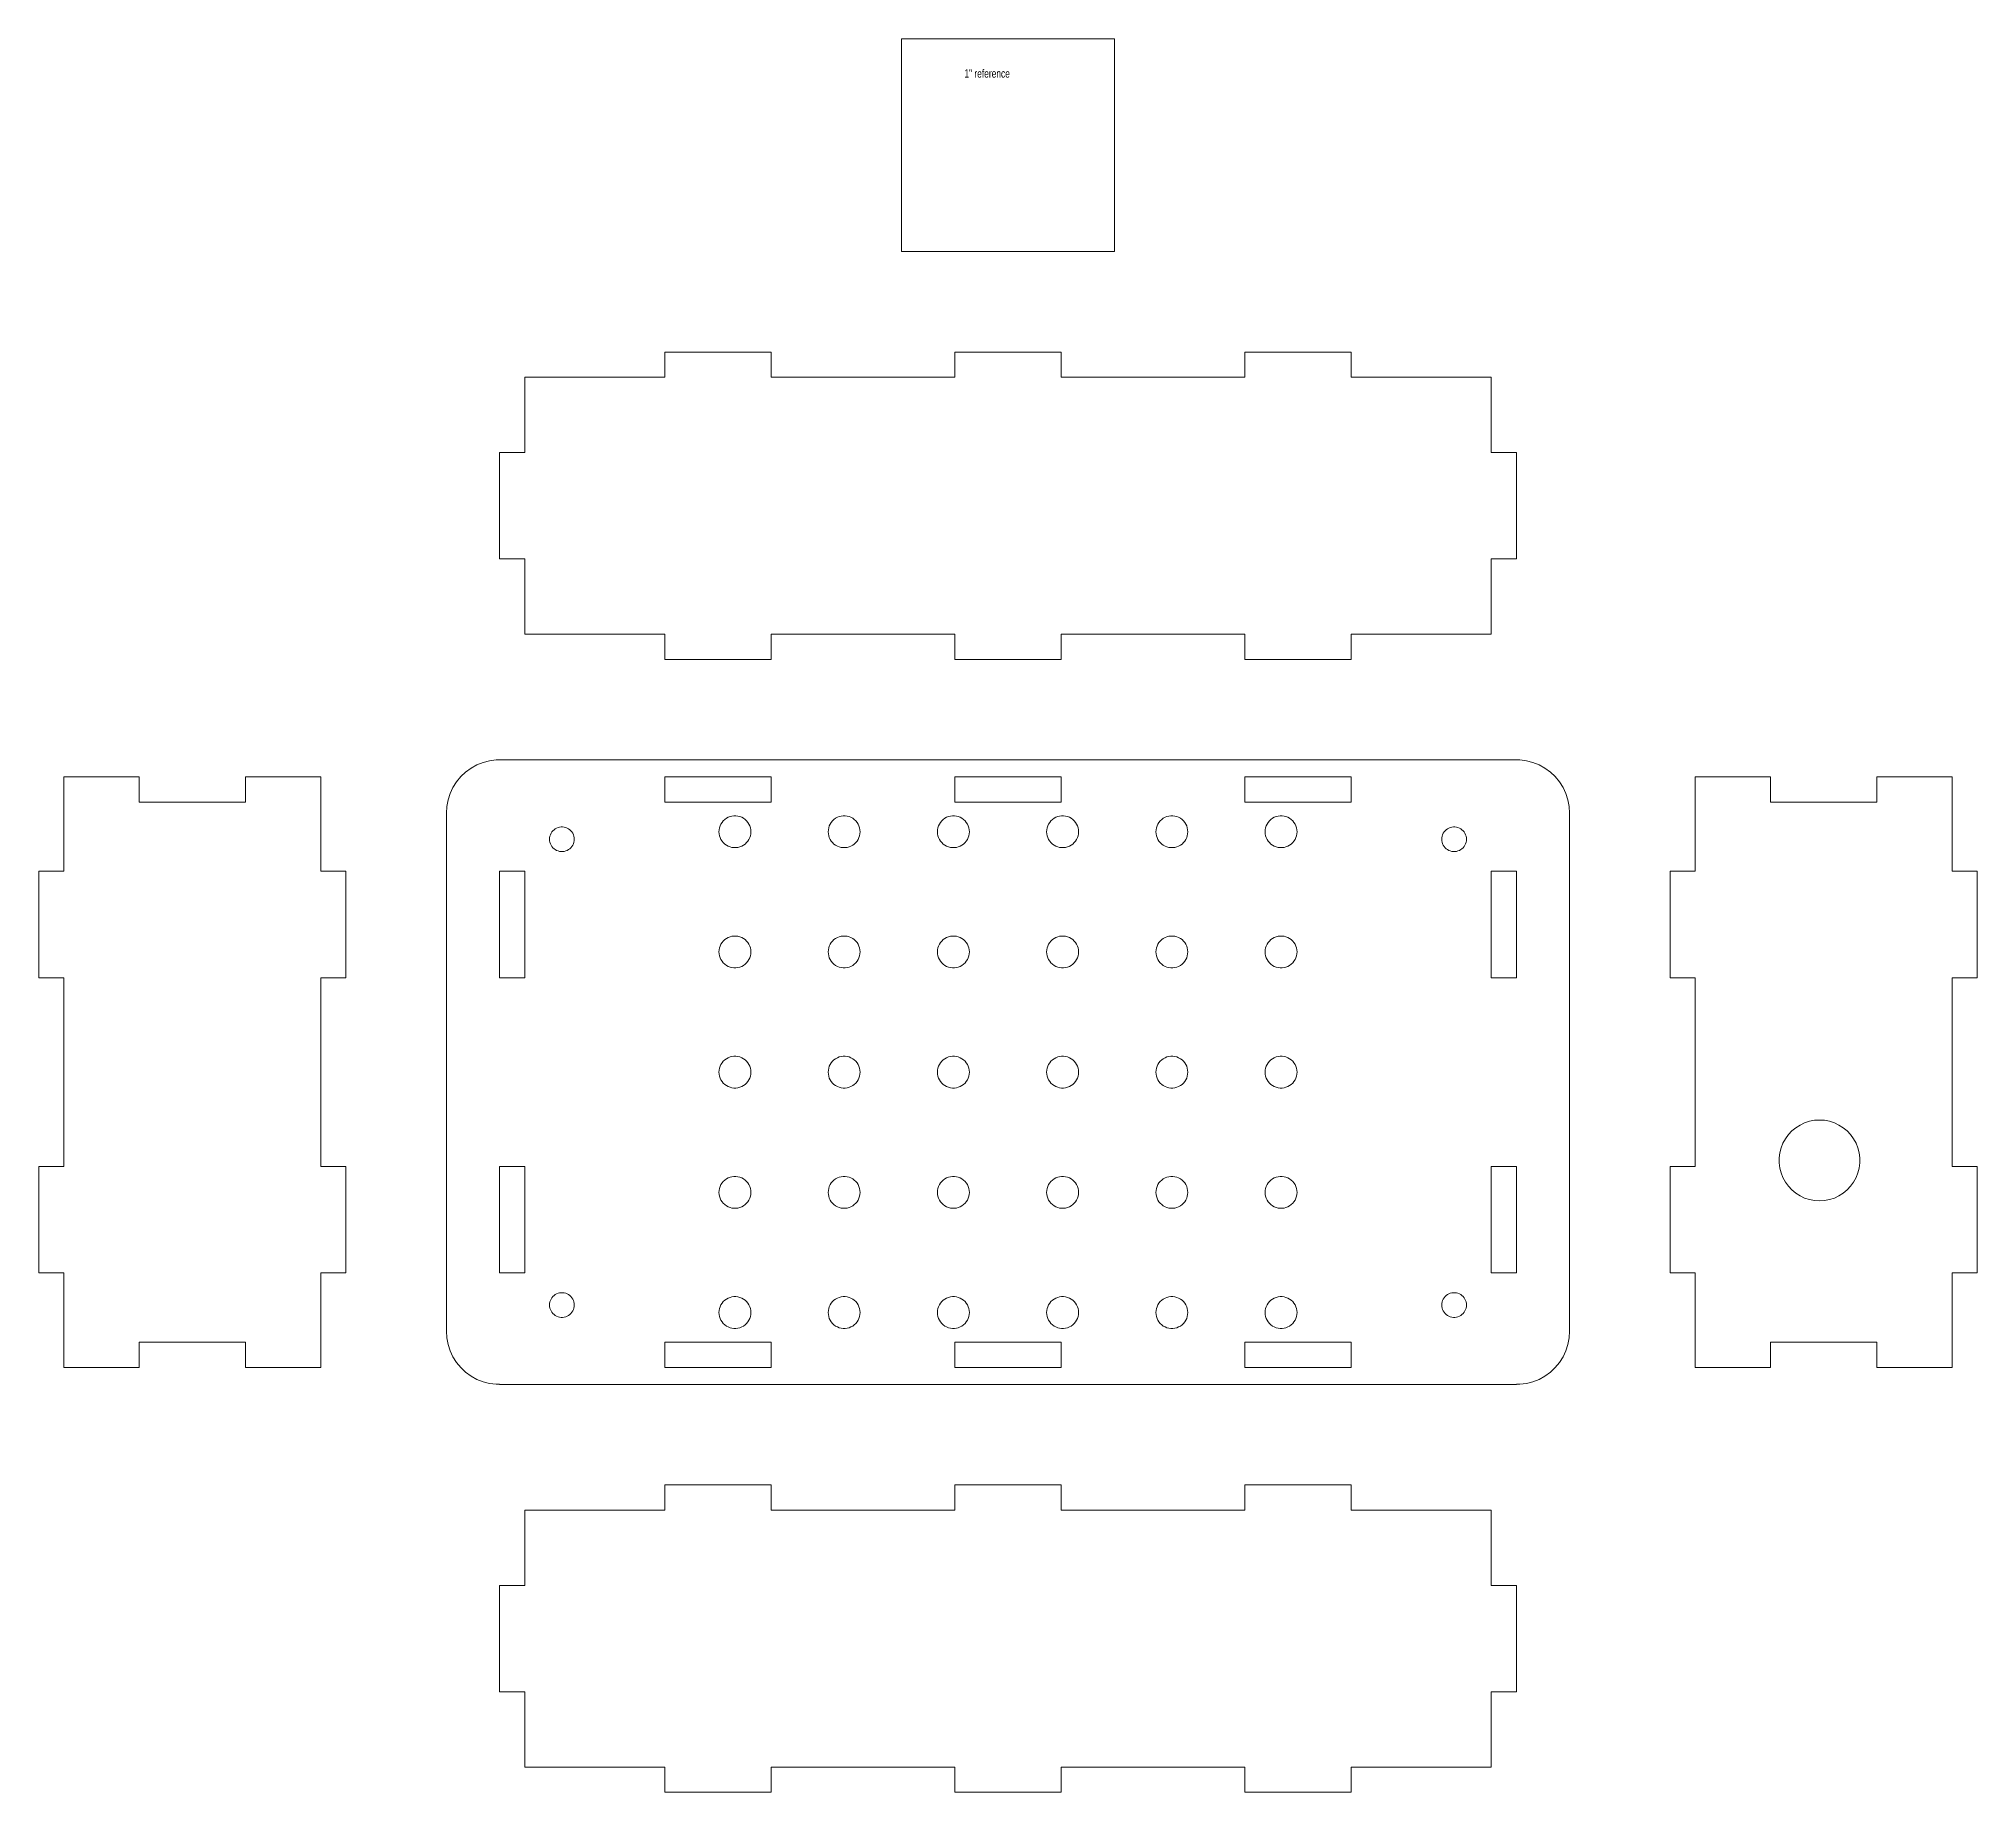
# Model space of a CAD drawing. Header units: millimetres. Extents: x -116 to 116, y -86 to 123.
import ezdxf

# ---------------------------------------------------------------- set-up
doc = ezdxf.new("R2010")
doc.units = ezdxf.units.MM
doc.layers.get('0').update_dxf_attribs({"linetype": 'CONTINUOUS', "lineweight": 0})
doc.styles.get("Standard").update_dxf_attribs({"font": 'txt', "width": 0.75})

msp = doc.modelspace()

# ---------------------------------------------------------------- texts
at = {"insert": (-5.205, 119.724), "char_height": 1, "width": 100, "attachment_point": 1}
msp.add_mtext('1" reference ', dxfattribs=at)

# ---------------------------------------------------------------- linework, layer by layer
for p, q in [((-12.7, 97.966), (-12.7, 123.366)), ((-12.7, 123.366), (12.7, 123.366)), ((12.7, 123.366), (12.7, 97.966)), ((12.7, 97.966), (-12.7, 97.966)), ((-40.985, 82.966), (-40.985, 85.966)), ((-40.985, 85.966), (-28.285, 85.966)), ((-28.285, 85.966), (-28.285, 82.966)), ((-6.35, 82.966), (-6.35, 85.966)), ((-6.35, 85.966), (6.35, 85.966)), ((6.35, 85.966), (6.35, 82.966)), ((28.285, 82.966), (28.285, 85.966)), ((28.285, 85.966), (40.985, 85.966)), ((40.985, 85.966), (40.985, 82.966)), ((-57.725, 73.974), (-57.725, 82.966)), ((-57.725, 82.966), (-40.985, 82.966)), ((-28.285, 82.966), (-6.35, 82.966)), ((6.35, 82.966), (28.285, 82.966)), ((40.985, 82.966), (57.725, 82.966)), ((57.725, 82.966), (57.725, 73.974)), ((-60.725, 61.274), (-60.725, 73.974)), ((-60.725, 73.974), (-57.725, 73.974)), ((57.725, 73.974), (60.725, 73.974)), ((60.725, 73.974), (60.725, 61.274)), ((-57.725, 61.274), (-60.725, 61.274)), ((-57.725, 52.282), (-57.725, 61.274)), ((60.725, 61.274), (57.725, 61.274)), ((57.725, 61.274), (57.725, 52.282)), ((-40.985, 52.282), (-57.725, 52.282)), ((-40.985, 49.282), (-40.985, 52.282)), ((-6.35, 52.282), (-28.285, 52.282)), ((-28.285, 52.282), (-28.285, 49.282)), ((-6.35, 49.282), (-6.35, 52.282)), ((28.285, 52.282), (6.35, 52.282)), ((6.35, 52.282), (6.35, 49.282)), ((28.285, 49.282), (28.285, 52.282)), ((57.725, 52.282), (40.985, 52.282)), ((40.985, 52.282), (40.985, 49.282)), ((-28.285, 49.282), (-40.985, 49.282)), ((6.35, 49.282), (-6.35, 49.282)), ((40.985, 49.282), (28.285, 49.282)), ((-62.688, 36.972), (-61.915, 37.17)), ((-61.915, 37.17), (-61.124, 37.27)), ((-61.124, 37.27), (-60.725, 37.27)), ((-60.725, 37.27), (-60.725, 37.282)), ((-60.725, 37.282), (60.725, 37.282)), ((60.725, 37.282), (60.725, 37.27)), ((60.725, 37.27), (61.124, 37.27)), ((61.124, 37.27), (61.915, 37.17)), ((61.915, 37.17), (62.688, 36.972)), ((-112.759, 23.975), (-112.759, 35.25)), ((-112.759, 35.25), (-103.767, 35.25)), ((-103.767, 35.25), (-103.767, 32.25)), ((-91.067, 32.25), (-91.067, 35.25)), ((-91.067, 35.25), (-82.075, 35.25)), ((-82.075, 35.25), (-82.075, 23.975)), ((-65.863, 34.665), (-65.354, 35.279)), ((-65.354, 35.279), (-64.773, 35.825)), ((-64.773, 35.825), (-64.128, 36.294)), ((-64.128, 36.294), (-63.429, 36.678)), ((-63.429, 36.678), (-62.688, 36.972)), ((-40.985, 32.25), (-40.985, 35.25)), ((-40.985, 35.25), (-28.285, 35.25)), ((-28.285, 35.25), (-28.285, 32.25)), ((-6.35, 32.25), (-6.35, 35.25)), ((-6.35, 35.25), (6.35, 35.25)), ((6.35, 35.25), (6.35, 32.25)), ((28.285, 32.25), (28.285, 35.25)), ((28.285, 35.25), (40.985, 35.25)), ((40.985, 35.25), (40.985, 32.25)), ((62.688, 36.972), (63.429, 36.678)), ((63.429, 36.678), (64.128, 36.294)), ((64.128, 36.294), (64.773, 35.825)), ((64.773, 35.825), (65.354, 35.279)), ((65.354, 35.279), (65.863, 34.665)), ((82.075, 23.975), (82.075, 35.25)), ((82.075, 35.25), (91.067, 35.25)), ((91.067, 35.25), (91.067, 32.25)), ((103.767, 32.25), (103.767, 35.25)), ((103.767, 35.25), (112.759, 35.25)), ((112.759, 35.25), (112.759, 23.975)), ((-67.025, 31.728), (-66.876, 32.512)), ((-66.876, 32.512), (-66.629, 33.27)), ((-66.629, 33.27), (-66.29, 33.992)), ((-66.29, 33.992), (-65.863, 34.665)), ((65.863, 34.665), (66.29, 33.992)), ((66.29, 33.992), (66.629, 33.27)), ((66.629, 33.27), (66.876, 32.512)), ((66.876, 32.512), (67.025, 31.728)), ((-103.767, 32.25), (-91.067, 32.25)), ((-67.075, 30.932), (-67.025, 31.728)), ((-67.075, -30.932), (-67.075, 30.932)), ((-28.285, 32.25), (-40.985, 32.25)), ((-34.002, 30.006), (-33.828, 30.17)), ((-33.828, 30.17), (-33.634, 30.31)), ((-33.634, 30.31), (-33.425, 30.426)), ((-33.425, 30.426), (-33.202, 30.514)), ((-33.202, 30.514), (-32.971, 30.573)), ((-32.971, 30.573), (-32.733, 30.603)), ((-32.733, 30.603), (-32.494, 30.603)), ((-32.494, 30.603), (-32.257, 30.573)), ((-32.257, 30.573), (-32.025, 30.514)), ((-32.025, 30.514), (-31.802, 30.426)), ((-31.802, 30.426), (-31.593, 30.31)), ((-31.593, 30.31), (-31.399, 30.17)), ((-31.399, 30.17), (-31.225, 30.006)), ((-20.957, 30.006), (-20.782, 30.17)), ((-20.782, 30.17), (-20.589, 30.31)), ((-20.589, 30.31), (-20.379, 30.426)), ((-20.379, 30.426), (-20.157, 30.514)), ((-20.157, 30.514), (-19.925, 30.573)), ((-19.925, 30.573), (-19.688, 30.603)), ((-19.688, 30.603), (-19.449, 30.603)), ((-19.449, 30.603), (-19.211, 30.573)), ((-19.211, 30.573), (-18.979, 30.514)), ((-18.979, 30.514), (-18.757, 30.426)), ((-18.757, 30.426), (-18.547, 30.31)), ((-18.547, 30.31), (-18.354, 30.17)), ((-18.354, 30.17), (-18.179, 30.006)), ((-7.911, 30.006), (-7.737, 30.17)), ((-7.737, 30.17), (-7.543, 30.31)), ((-7.543, 30.31), (-7.334, 30.426)), ((-7.334, 30.426), (-7.111, 30.514)), ((-7.111, 30.514), (-6.88, 30.573)), ((-6.88, 30.573), (-6.642, 30.603)), ((-6.642, 30.603), (-6.403, 30.603)), ((-6.403, 30.603), (-6.166, 30.573)), ((6.35, 32.25), (-6.35, 32.25)), ((-6.166, 30.573), (-5.934, 30.514)), ((-5.934, 30.514), (-5.712, 30.426)), ((-5.712, 30.426), (-5.502, 30.31)), ((-5.502, 30.31), (-5.308, 30.17)), ((-5.308, 30.17), (-5.134, 30.006)), ((5.134, 30.006), (5.308, 30.17)), ((5.308, 30.17), (5.502, 30.31)), ((5.502, 30.31), (5.712, 30.426)), ((5.712, 30.426), (5.934, 30.514)), ((5.934, 30.514), (6.166, 30.573)), ((6.166, 30.573), (6.403, 30.603)), ((6.403, 30.603), (6.642, 30.603)), ((6.642, 30.603), (6.88, 30.573)), ((6.88, 30.573), (7.111, 30.514)), ((7.111, 30.514), (7.334, 30.426)), ((7.334, 30.426), (7.543, 30.31)), ((7.543, 30.31), (7.737, 30.17)), ((7.737, 30.17), (7.911, 30.006)), ((18.179, 30.006), (18.354, 30.17)), ((18.354, 30.17), (18.547, 30.31)), ((18.547, 30.31), (18.757, 30.426)), ((18.757, 30.426), (18.979, 30.514)), ((18.979, 30.514), (19.211, 30.573)), ((19.211, 30.573), (19.449, 30.603)), ((19.449, 30.603), (19.688, 30.603)), ((19.688, 30.603), (19.925, 30.573)), ((19.925, 30.573), (20.157, 30.514)), ((20.157, 30.514), (20.379, 30.426)), ((20.379, 30.426), (20.589, 30.31)), ((20.589, 30.31), (20.782, 30.17)), ((20.782, 30.17), (20.957, 30.006)), ((40.985, 32.25), (28.285, 32.25)), ((31.225, 30.006), (31.399, 30.17)), ((31.399, 30.17), (31.593, 30.31)), ((31.593, 30.31), (31.802, 30.426)), ((31.802, 30.426), (32.025, 30.514)), ((32.025, 30.514), (32.257, 30.573)), ((32.257, 30.573), (32.494, 30.603)), ((32.494, 30.603), (32.733, 30.603)), ((32.733, 30.603), (32.971, 30.573)), ((32.971, 30.573), (33.202, 30.514)), ((33.202, 30.514), (33.425, 30.426)), ((33.425, 30.426), (33.634, 30.31)), ((33.634, 30.31), (33.828, 30.17)), ((33.828, 30.17), (34.002, 30.006)), ((67.025, 31.728), (67.075, 30.932)), ((67.075, 30.932), (67.075, -30.932)), ((91.067, 32.25), (103.767, 32.25)), ((-54.754, 27.805), (-54.742, 27.99)), ((-54.742, 27.621), (-54.754, 27.805)), ((-54.742, 27.99), (-54.707, 28.172)), ((-54.707, 28.172), (-54.65, 28.348)), ((-54.65, 28.348), (-54.571, 28.515)), ((-54.571, 28.515), (-54.472, 28.671)), ((-54.472, 28.671), (-54.354, 28.814)), ((-54.354, 28.814), (-54.219, 28.941)), ((-54.219, 28.941), (-54.07, 29.049)), ((-54.07, 29.049), (-53.908, 29.138)), ((-53.908, 29.138), (-53.736, 29.206)), ((-53.736, 29.206), (-53.556, 29.252)), ((-53.556, 29.252), (-53.373, 29.276)), ((-53.373, 29.276), (-53.188, 29.276)), ((-53.188, 29.276), (-53.004, 29.252)), ((-53.004, 29.252), (-52.825, 29.206)), ((-52.825, 29.206), (-52.653, 29.138)), ((-52.653, 29.138), (-52.491, 29.049)), ((-52.491, 29.049), (-52.341, 28.941)), ((-52.341, 28.941), (-52.206, 28.814)), ((-52.206, 28.814), (-52.088, 28.671)), ((-52.088, 28.671), (-51.989, 28.515)), ((-51.989, 28.515), (-51.911, 28.348)), ((-51.911, 28.348), (-51.853, 28.172)), ((-51.853, 28.172), (-51.819, 27.99)), ((-51.819, 27.99), (-51.807, 27.805)), ((-51.807, 27.805), (-51.819, 27.621)), ((-34.519, 28.702), (-34.504, 28.941)), ((-34.504, 28.463), (-34.519, 28.702)), ((-34.504, 28.941), (-34.459, 29.176)), ((-34.459, 28.228), (-34.504, 28.463)), ((-34.459, 29.176), (-34.385, 29.403)), ((-34.385, 28.001), (-34.459, 28.228)), ((-34.385, 29.403), (-34.283, 29.62)), ((-34.283, 27.784), (-34.385, 28.001)), ((-34.283, 29.62), (-34.155, 29.822)), ((-34.155, 27.582), (-34.283, 27.784)), ((-34.155, 29.822), (-34.002, 30.006)), ((-31.225, 30.006), (-31.072, 29.822)), ((-31.072, 29.822), (-30.944, 29.62)), ((-30.944, 27.784), (-31.072, 27.582)), ((-30.944, 29.62), (-30.842, 29.403)), ((-30.842, 28.001), (-30.944, 27.784)), ((-30.842, 29.403), (-30.768, 29.176)), ((-30.768, 28.228), (-30.842, 28.001)), ((-30.768, 29.176), (-30.724, 28.941)), ((-30.724, 28.463), (-30.768, 28.228)), ((-30.724, 28.941), (-30.709, 28.702)), ((-30.709, 28.702), (-30.724, 28.463)), ((-21.473, 28.702), (-21.458, 28.941)), ((-21.458, 28.463), (-21.473, 28.702)), ((-21.458, 28.941), (-21.413, 29.176)), ((-21.413, 28.228), (-21.458, 28.463)), ((-21.413, 29.176), (-21.339, 29.403)), ((-21.339, 28.001), (-21.413, 28.228)), ((-21.339, 29.403), (-21.238, 29.62)), ((-21.238, 27.784), (-21.339, 28.001)), ((-21.238, 29.62), (-21.109, 29.822)), ((-21.109, 27.582), (-21.238, 27.784)), ((-21.109, 29.822), (-20.957, 30.006)), ((-18.179, 30.006), (-18.027, 29.822)), ((-18.027, 29.822), (-17.899, 29.62)), ((-17.899, 27.784), (-18.027, 27.582)), ((-17.899, 29.62), (-17.797, 29.403)), ((-17.797, 28.001), (-17.899, 27.784)), ((-17.797, 29.403), (-17.723, 29.176)), ((-17.723, 28.228), (-17.797, 28.001)), ((-17.723, 29.176), (-17.678, 28.941)), ((-17.678, 28.463), (-17.723, 28.228)), ((-17.678, 28.941), (-17.663, 28.702)), ((-17.663, 28.702), (-17.678, 28.463)), ((-8.428, 28.702), (-8.413, 28.941)), ((-8.413, 28.463), (-8.428, 28.702)), ((-8.413, 28.941), (-8.368, 29.176)), ((-8.368, 28.228), (-8.413, 28.463)), ((-8.368, 29.176), (-8.294, 29.403)), ((-8.294, 28.001), (-8.368, 28.228)), ((-8.294, 29.403), (-8.192, 29.62)), ((-8.192, 27.784), (-8.294, 28.001)), ((-8.192, 29.62), (-8.064, 29.822)), ((-8.064, 27.582), (-8.192, 27.784)), ((-8.064, 29.822), (-7.911, 30.006)), ((-5.134, 30.006), (-4.982, 29.822)), ((-4.982, 29.822), (-4.853, 29.62)), ((-4.853, 27.784), (-4.982, 27.582)), ((-4.853, 29.62), (-4.751, 29.403)), ((-4.751, 28.001), (-4.853, 27.784)), ((-4.751, 29.403), (-4.678, 29.176)), ((-4.678, 28.228), (-4.751, 28.001)), ((-4.678, 29.176), (-4.633, 28.941)), ((-4.633, 28.463), (-4.678, 28.228)), ((-4.633, 28.941), (-4.618, 28.702)), ((-4.618, 28.702), (-4.633, 28.463)), ((4.618, 28.702), (4.633, 28.941)), ((4.633, 28.463), (4.618, 28.702)), ((4.633, 28.941), (4.678, 29.176)), ((4.678, 28.228), (4.633, 28.463)), ((4.678, 29.176), (4.751, 29.403)), ((4.751, 28.001), (4.678, 28.228)), ((4.751, 29.403), (4.853, 29.62)), ((4.853, 27.784), (4.751, 28.001)), ((4.853, 29.62), (4.982, 29.822)), ((4.982, 27.582), (4.853, 27.784)), ((4.982, 29.822), (5.134, 30.006)), ((7.911, 30.006), (8.064, 29.822)), ((8.064, 29.822), (8.192, 29.62)), ((8.192, 27.784), (8.064, 27.582)), ((8.192, 29.62), (8.294, 29.403)), ((8.294, 28.001), (8.192, 27.784)), ((8.294, 29.403), (8.368, 29.176)), ((8.368, 28.228), (8.294, 28.001)), ((8.368, 29.176), (8.413, 28.941)), ((8.413, 28.463), (8.368, 28.228)), ((8.413, 28.941), (8.428, 28.702)), ((8.428, 28.702), (8.413, 28.463)), ((17.663, 28.702), (17.678, 28.941)), ((17.678, 28.463), (17.663, 28.702)), ((17.678, 28.941), (17.723, 29.176)), ((17.723, 28.228), (17.678, 28.463)), ((17.723, 29.176), (17.797, 29.403)), ((17.797, 28.001), (17.723, 28.228)), ((17.797, 29.403), (17.899, 29.62)), ((17.899, 27.784), (17.797, 28.001)), ((17.899, 29.62), (18.027, 29.822)), ((18.027, 27.582), (17.899, 27.784)), ((18.027, 29.822), (18.179, 30.006)), ((20.957, 30.006), (21.109, 29.822)), ((21.109, 29.822), (21.238, 29.62)), ((21.238, 27.784), (21.109, 27.582)), ((21.238, 29.62), (21.339, 29.403)), ((21.339, 28.001), (21.238, 27.784)), ((21.339, 29.403), (21.413, 29.176)), ((21.413, 28.228), (21.339, 28.001)), ((21.413, 29.176), (21.458, 28.941)), ((21.458, 28.463), (21.413, 28.228)), ((21.458, 28.941), (21.473, 28.702)), ((21.473, 28.702), (21.458, 28.463)), ((30.709, 28.702), (30.724, 28.941)), ((30.724, 28.463), (30.709, 28.702)), ((30.724, 28.941), (30.768, 29.176)), ((30.768, 28.228), (30.724, 28.463)), ((30.768, 29.176), (30.842, 29.403)), ((30.842, 28.001), (30.768, 28.228)), ((30.842, 29.403), (30.944, 29.62)), ((30.944, 27.784), (30.842, 28.001)), ((30.944, 29.62), (31.072, 29.822)), ((31.072, 27.582), (30.944, 27.784)), ((31.072, 29.822), (31.225, 30.006)), ((34.002, 30.006), (34.155, 29.822)), ((34.155, 29.822), (34.283, 29.62)), ((34.283, 27.784), (34.155, 27.582)), ((34.283, 29.62), (34.385, 29.403)), ((34.385, 28.001), (34.283, 27.784)), ((34.385, 29.403), (34.459, 29.176)), ((34.459, 28.228), (34.385, 28.001)), ((34.459, 29.176), (34.504, 28.941)), ((34.504, 28.463), (34.459, 28.228)), ((34.504, 28.941), (34.519, 28.702)), ((34.519, 28.702), (34.504, 28.463)), ((51.807, 27.805), (51.819, 27.99)), ((51.819, 27.621), (51.807, 27.805)), ((51.819, 27.99), (51.853, 28.172)), ((51.853, 28.172), (51.911, 28.348)), ((51.911, 28.348), (51.989, 28.515)), ((51.989, 28.515), (52.088, 28.671)), ((52.088, 28.671), (52.206, 28.814)), ((52.206, 28.814), (52.341, 28.941)), ((52.341, 28.941), (52.491, 29.049)), ((52.491, 29.049), (52.653, 29.138)), ((52.653, 29.138), (52.825, 29.206)), ((52.825, 29.206), (53.004, 29.252)), ((53.004, 29.252), (53.188, 29.276)), ((53.188, 29.276), (53.373, 29.276)), ((53.373, 29.276), (53.556, 29.252)), ((53.556, 29.252), (53.736, 29.206)), ((53.736, 29.206), (53.908, 29.138)), ((53.908, 29.138), (54.07, 29.049)), ((54.07, 29.049), (54.219, 28.941)), ((54.219, 28.941), (54.354, 28.814)), ((54.354, 28.814), (54.472, 28.671)), ((54.472, 28.671), (54.571, 28.515)), ((54.571, 28.515), (54.65, 28.348)), ((54.65, 28.348), (54.707, 28.172)), ((54.707, 28.172), (54.742, 27.99)), ((54.742, 27.99), (54.754, 27.805)), ((54.754, 27.805), (54.742, 27.621)), ((-54.707, 27.439), (-54.742, 27.621)), ((-54.65, 27.263), (-54.707, 27.439)), ((-54.571, 27.096), (-54.65, 27.263)), ((-54.472, 26.939), (-54.571, 27.096)), ((-54.354, 26.797), (-54.472, 26.939)), ((-54.219, 26.67), (-54.354, 26.797)), ((-54.07, 26.562), (-54.219, 26.67)), ((-53.908, 26.472), (-54.07, 26.562)), ((-53.736, 26.404), (-53.908, 26.472)), ((-53.556, 26.358), (-53.736, 26.404)), ((-53.373, 26.335), (-53.556, 26.358)), ((-53.188, 26.335), (-53.373, 26.335)), ((-53.004, 26.358), (-53.188, 26.335)), ((-52.825, 26.404), (-53.004, 26.358)), ((-52.653, 26.472), (-52.825, 26.404)), ((-52.491, 26.562), (-52.653, 26.472)), ((-52.341, 26.67), (-52.491, 26.562)), ((-52.206, 26.797), (-52.341, 26.67)), ((-52.088, 26.939), (-52.206, 26.797)), ((-51.989, 27.096), (-52.088, 26.939)), ((-51.911, 27.263), (-51.989, 27.096)), ((-51.853, 27.439), (-51.911, 27.263)), ((-51.819, 27.621), (-51.853, 27.439)), ((-34.002, 27.398), (-34.155, 27.582)), ((-33.828, 27.234), (-34.002, 27.398)), ((-33.634, 27.094), (-33.828, 27.234)), ((-33.425, 26.978), (-33.634, 27.094)), ((-33.202, 26.89), (-33.425, 26.978)), ((-32.971, 26.831), (-33.202, 26.89)), ((-32.733, 26.801), (-32.971, 26.831)), ((-32.494, 26.801), (-32.733, 26.801)), ((-32.257, 26.831), (-32.494, 26.801)), ((-32.025, 26.89), (-32.257, 26.831)), ((-31.802, 26.978), (-32.025, 26.89)), ((-31.593, 27.094), (-31.802, 26.978)), ((-31.399, 27.234), (-31.593, 27.094)), ((-31.225, 27.398), (-31.399, 27.234)), ((-31.072, 27.582), (-31.225, 27.398)), ((-20.957, 27.398), (-21.109, 27.582)), ((-20.782, 27.234), (-20.957, 27.398)), ((-20.589, 27.094), (-20.782, 27.234)), ((-20.379, 26.978), (-20.589, 27.094)), ((-20.157, 26.89), (-20.379, 26.978)), ((-19.925, 26.831), (-20.157, 26.89)), ((-19.688, 26.801), (-19.925, 26.831)), ((-19.449, 26.801), (-19.688, 26.801)), ((-19.211, 26.831), (-19.449, 26.801)), ((-18.979, 26.89), (-19.211, 26.831)), ((-18.757, 26.978), (-18.979, 26.89)), ((-18.547, 27.094), (-18.757, 26.978)), ((-18.354, 27.234), (-18.547, 27.094)), ((-18.179, 27.398), (-18.354, 27.234)), ((-18.027, 27.582), (-18.179, 27.398)), ((-7.911, 27.398), (-8.064, 27.582)), ((-7.737, 27.234), (-7.911, 27.398)), ((-7.543, 27.094), (-7.737, 27.234)), ((-7.334, 26.978), (-7.543, 27.094)), ((-7.111, 26.89), (-7.334, 26.978)), ((-6.88, 26.831), (-7.111, 26.89)), ((-6.642, 26.801), (-6.88, 26.831)), ((-6.403, 26.801), (-6.642, 26.801)), ((-6.166, 26.831), (-6.403, 26.801)), ((-5.934, 26.89), (-6.166, 26.831)), ((-5.712, 26.978), (-5.934, 26.89)), ((-5.502, 27.094), (-5.712, 26.978)), ((-5.308, 27.234), (-5.502, 27.094)), ((-5.134, 27.398), (-5.308, 27.234)), ((-4.982, 27.582), (-5.134, 27.398)), ((5.134, 27.398), (4.982, 27.582)), ((5.308, 27.234), (5.134, 27.398)), ((5.502, 27.094), (5.308, 27.234)), ((5.712, 26.978), (5.502, 27.094)), ((5.934, 26.89), (5.712, 26.978)), ((6.166, 26.831), (5.934, 26.89)), ((6.403, 26.801), (6.166, 26.831)), ((6.642, 26.801), (6.403, 26.801)), ((6.88, 26.831), (6.642, 26.801)), ((7.111, 26.89), (6.88, 26.831)), ((7.334, 26.978), (7.111, 26.89)), ((7.543, 27.094), (7.334, 26.978)), ((7.737, 27.234), (7.543, 27.094)), ((7.911, 27.398), (7.737, 27.234)), ((8.064, 27.582), (7.911, 27.398)), ((18.179, 27.398), (18.027, 27.582)), ((18.354, 27.234), (18.179, 27.398)), ((18.547, 27.094), (18.354, 27.234)), ((18.757, 26.978), (18.547, 27.094)), ((18.979, 26.89), (18.757, 26.978)), ((19.211, 26.831), (18.979, 26.89)), ((19.449, 26.801), (19.211, 26.831)), ((19.688, 26.801), (19.449, 26.801)), ((19.925, 26.831), (19.688, 26.801)), ((20.157, 26.89), (19.925, 26.831)), ((20.379, 26.978), (20.157, 26.89)), ((20.589, 27.094), (20.379, 26.978)), ((20.782, 27.234), (20.589, 27.094)), ((20.957, 27.398), (20.782, 27.234)), ((21.109, 27.582), (20.957, 27.398)), ((31.225, 27.398), (31.072, 27.582)), ((31.399, 27.234), (31.225, 27.398)), ((31.593, 27.094), (31.399, 27.234)), ((31.802, 26.978), (31.593, 27.094)), ((32.025, 26.89), (31.802, 26.978)), ((32.257, 26.831), (32.025, 26.89)), ((32.494, 26.801), (32.257, 26.831)), ((32.733, 26.801), (32.494, 26.801)), ((32.971, 26.831), (32.733, 26.801)), ((33.202, 26.89), (32.971, 26.831)), ((33.425, 26.978), (33.202, 26.89)), ((33.634, 27.094), (33.425, 26.978)), ((33.828, 27.234), (33.634, 27.094)), ((34.002, 27.398), (33.828, 27.234)), ((34.155, 27.582), (34.002, 27.398)), ((51.853, 27.439), (51.819, 27.621)), ((51.911, 27.263), (51.853, 27.439)), ((51.989, 27.096), (51.911, 27.263)), ((52.088, 26.939), (51.989, 27.096)), ((52.206, 26.797), (52.088, 26.939)), ((52.341, 26.67), (52.206, 26.797)), ((52.491, 26.562), (52.341, 26.67)), ((52.653, 26.472), (52.491, 26.562)), ((52.825, 26.404), (52.653, 26.472)), ((53.004, 26.358), (52.825, 26.404)), ((53.188, 26.335), (53.004, 26.358)), ((53.373, 26.335), (53.188, 26.335)), ((53.556, 26.358), (53.373, 26.335)), ((53.736, 26.404), (53.556, 26.358)), ((53.908, 26.472), (53.736, 26.404)), ((54.07, 26.562), (53.908, 26.472)), ((54.219, 26.67), (54.07, 26.562)), ((54.354, 26.797), (54.219, 26.67)), ((54.472, 26.939), (54.354, 26.797)), ((54.571, 27.096), (54.472, 26.939)), ((54.65, 27.263), (54.571, 27.096)), ((54.707, 27.439), (54.65, 27.263)), ((54.742, 27.621), (54.707, 27.439)), ((-115.759, 11.275), (-115.759, 23.975)), ((-115.759, 23.975), (-112.759, 23.975)), ((-82.075, 23.975), (-79.075, 23.975)), ((-79.075, 23.975), (-79.075, 11.275)), ((-60.725, 11.275), (-60.725, 23.975)), ((-60.725, 23.975), (-57.725, 23.975)), ((-57.725, 23.975), (-57.725, 11.275)), ((57.725, 11.275), (57.725, 23.975)), ((57.725, 23.975), (60.725, 23.975)), ((60.725, 23.975), (60.725, 11.275)), ((79.075, 11.275), (79.075, 23.975)), ((79.075, 23.975), (82.075, 23.975)), ((112.759, 23.975), (115.759, 23.975)), ((115.759, 23.975), (115.759, 11.275)), ((-33.202, 16.163), (-32.971, 16.222)), ((-32.971, 16.222), (-32.733, 16.252)), ((-32.733, 16.252), (-32.494, 16.252)), ((-32.494, 16.252), (-32.257, 16.222)), ((-32.257, 16.222), (-32.025, 16.163)), ((-20.157, 16.163), (-19.925, 16.222)), ((-19.925, 16.222), (-19.688, 16.252)), ((-19.688, 16.252), (-19.449, 16.252)), ((-19.449, 16.252), (-19.211, 16.222)), ((-19.211, 16.222), (-18.979, 16.163)), ((-7.111, 16.163), (-6.88, 16.222)), ((-6.88, 16.222), (-6.642, 16.252)), ((-6.642, 16.252), (-6.403, 16.252)), ((-6.403, 16.252), (-6.166, 16.222)), ((-6.166, 16.222), (-5.934, 16.163)), ((5.934, 16.163), (6.166, 16.222)), ((6.166, 16.222), (6.403, 16.252)), ((6.403, 16.252), (6.642, 16.252)), ((6.642, 16.252), (6.88, 16.222)), ((6.88, 16.222), (7.111, 16.163)), ((18.979, 16.163), (19.211, 16.222)), ((19.211, 16.222), (19.449, 16.252)), ((19.449, 16.252), (19.688, 16.252)), ((19.688, 16.252), (19.925, 16.222)), ((19.925, 16.222), (20.157, 16.163)), ((32.025, 16.163), (32.257, 16.222)), ((32.257, 16.222), (32.494, 16.252)), ((32.494, 16.252), (32.733, 16.252)), ((32.733, 16.252), (32.971, 16.222)), ((32.971, 16.222), (33.202, 16.163)), ((-34.519, 14.351), (-34.504, 14.59)), ((-34.504, 14.112), (-34.519, 14.351)), ((-34.504, 14.59), (-34.459, 14.825)), ((-34.459, 13.877), (-34.504, 14.112)), ((-34.459, 14.825), (-34.385, 15.052)), ((-34.385, 15.052), (-34.283, 15.269)), ((-34.283, 15.269), (-34.155, 15.471)), ((-34.155, 15.471), (-34.002, 15.655)), ((-34.002, 15.655), (-33.828, 15.819)), ((-33.828, 15.819), (-33.634, 15.959)), ((-33.634, 15.959), (-33.425, 16.075)), ((-33.425, 16.075), (-33.202, 16.163)), ((-32.025, 16.163), (-31.802, 16.075)), ((-31.802, 16.075), (-31.593, 15.959)), ((-31.593, 15.959), (-31.399, 15.819)), ((-31.399, 15.819), (-31.225, 15.655)), ((-31.225, 15.655), (-31.072, 15.471)), ((-31.072, 15.471), (-30.944, 15.269)), ((-30.944, 15.269), (-30.842, 15.052)), ((-30.842, 15.052), (-30.768, 14.825)), ((-30.768, 14.825), (-30.724, 14.59)), ((-30.724, 14.112), (-30.768, 13.877)), ((-30.724, 14.59), (-30.709, 14.351)), ((-30.709, 14.351), (-30.724, 14.112)), ((-21.473, 14.351), (-21.458, 14.59)), ((-21.458, 14.112), (-21.473, 14.351)), ((-21.458, 14.59), (-21.413, 14.825)), ((-21.413, 13.877), (-21.458, 14.112)), ((-21.413, 14.825), (-21.339, 15.052)), ((-21.339, 15.052), (-21.238, 15.269)), ((-21.238, 15.269), (-21.109, 15.471)), ((-21.109, 15.471), (-20.957, 15.655)), ((-20.957, 15.655), (-20.782, 15.819)), ((-20.782, 15.819), (-20.589, 15.959)), ((-20.589, 15.959), (-20.379, 16.075)), ((-20.379, 16.075), (-20.157, 16.163)), ((-18.979, 16.163), (-18.757, 16.075)), ((-18.757, 16.075), (-18.547, 15.959)), ((-18.547, 15.959), (-18.354, 15.819)), ((-18.354, 15.819), (-18.179, 15.655)), ((-18.179, 15.655), (-18.027, 15.471)), ((-18.027, 15.471), (-17.899, 15.269)), ((-17.899, 15.269), (-17.797, 15.052)), ((-17.797, 15.052), (-17.723, 14.825)), ((-17.723, 14.825), (-17.678, 14.59)), ((-17.678, 14.112), (-17.723, 13.877)), ((-17.678, 14.59), (-17.663, 14.351)), ((-17.663, 14.351), (-17.678, 14.112)), ((-8.428, 14.351), (-8.413, 14.59)), ((-8.413, 14.112), (-8.428, 14.351)), ((-8.413, 14.59), (-8.368, 14.825)), ((-8.368, 13.877), (-8.413, 14.112)), ((-8.368, 14.825), (-8.294, 15.052)), ((-8.294, 15.052), (-8.192, 15.269)), ((-8.192, 15.269), (-8.064, 15.471)), ((-8.064, 15.471), (-7.911, 15.655)), ((-7.911, 15.655), (-7.737, 15.819)), ((-7.737, 15.819), (-7.543, 15.959)), ((-7.543, 15.959), (-7.334, 16.075)), ((-7.334, 16.075), (-7.111, 16.163)), ((-5.934, 16.163), (-5.712, 16.075)), ((-5.712, 16.075), (-5.502, 15.959)), ((-5.502, 15.959), (-5.308, 15.819)), ((-5.308, 15.819), (-5.134, 15.655)), ((-5.134, 15.655), (-4.982, 15.471)), ((-4.982, 15.471), (-4.853, 15.269)), ((-4.853, 15.269), (-4.751, 15.052)), ((-4.751, 15.052), (-4.678, 14.825)), ((-4.678, 14.825), (-4.633, 14.59)), ((-4.633, 14.112), (-4.678, 13.877)), ((-4.633, 14.59), (-4.618, 14.351)), ((-4.618, 14.351), (-4.633, 14.112)), ((4.618, 14.351), (4.633, 14.59)), ((4.633, 14.112), (4.618, 14.351)), ((4.633, 14.59), (4.678, 14.825)), ((4.678, 13.877), (4.633, 14.112)), ((4.678, 14.825), (4.751, 15.052)), ((4.751, 15.052), (4.853, 15.269)), ((4.853, 15.269), (4.982, 15.471)), ((4.982, 15.471), (5.134, 15.655)), ((5.134, 15.655), (5.308, 15.819)), ((5.308, 15.819), (5.502, 15.959)), ((5.502, 15.959), (5.712, 16.075)), ((5.712, 16.075), (5.934, 16.163)), ((7.111, 16.163), (7.334, 16.075)), ((7.334, 16.075), (7.543, 15.959)), ((7.543, 15.959), (7.737, 15.819)), ((7.737, 15.819), (7.911, 15.655)), ((7.911, 15.655), (8.064, 15.471)), ((8.064, 15.471), (8.192, 15.269)), ((8.192, 15.269), (8.294, 15.052)), ((8.294, 15.052), (8.368, 14.825)), ((8.368, 14.825), (8.413, 14.59)), ((8.413, 14.112), (8.368, 13.877)), ((8.413, 14.59), (8.428, 14.351)), ((8.428, 14.351), (8.413, 14.112)), ((17.663, 14.351), (17.678, 14.59)), ((17.678, 14.112), (17.663, 14.351)), ((17.678, 14.59), (17.723, 14.825)), ((17.723, 13.877), (17.678, 14.112)), ((17.723, 14.825), (17.797, 15.052)), ((17.797, 15.052), (17.899, 15.269)), ((17.899, 15.269), (18.027, 15.471)), ((18.027, 15.471), (18.179, 15.655)), ((18.179, 15.655), (18.354, 15.819)), ((18.354, 15.819), (18.547, 15.959)), ((18.547, 15.959), (18.757, 16.075)), ((18.757, 16.075), (18.979, 16.163)), ((20.157, 16.163), (20.379, 16.075)), ((20.379, 16.075), (20.589, 15.959)), ((20.589, 15.959), (20.782, 15.819)), ((20.782, 15.819), (20.957, 15.655)), ((20.957, 15.655), (21.109, 15.471)), ((21.109, 15.471), (21.238, 15.269)), ((21.238, 15.269), (21.339, 15.052)), ((21.339, 15.052), (21.413, 14.825)), ((21.413, 14.825), (21.458, 14.59)), ((21.458, 14.112), (21.413, 13.877)), ((21.458, 14.59), (21.473, 14.351)), ((21.473, 14.351), (21.458, 14.112)), ((30.709, 14.351), (30.724, 14.59)), ((30.724, 14.112), (30.709, 14.351)), ((30.724, 14.59), (30.768, 14.825)), ((30.768, 13.877), (30.724, 14.112)), ((30.768, 14.825), (30.842, 15.052)), ((30.842, 15.052), (30.944, 15.269)), ((30.944, 15.269), (31.072, 15.471)), ((31.072, 15.471), (31.225, 15.655)), ((31.225, 15.655), (31.399, 15.819)), ((31.399, 15.819), (31.593, 15.959)), ((31.593, 15.959), (31.802, 16.075)), ((31.802, 16.075), (32.025, 16.163)), ((33.202, 16.163), (33.425, 16.075)), ((33.425, 16.075), (33.634, 15.959)), ((33.634, 15.959), (33.828, 15.819)), ((33.828, 15.819), (34.002, 15.655)), ((34.002, 15.655), (34.155, 15.471)), ((34.155, 15.471), (34.283, 15.269)), ((34.283, 15.269), (34.385, 15.052)), ((34.385, 15.052), (34.459, 14.825)), ((34.459, 14.825), (34.504, 14.59)), ((34.504, 14.112), (34.459, 13.877)), ((34.504, 14.59), (34.519, 14.351)), ((34.519, 14.351), (34.504, 14.112)), ((-34.385, 13.65), (-34.459, 13.877)), ((-34.283, 13.433), (-34.385, 13.65)), ((-34.155, 13.231), (-34.283, 13.433)), ((-34.002, 13.047), (-34.155, 13.231)), ((-33.828, 12.883), (-34.002, 13.047)), ((-33.634, 12.743), (-33.828, 12.883)), ((-33.425, 12.627), (-33.634, 12.743)), ((-33.202, 12.539), (-33.425, 12.627)), ((-32.971, 12.48), (-33.202, 12.539)), ((-32.733, 12.45), (-32.971, 12.48)), ((-32.494, 12.45), (-32.733, 12.45)), ((-32.257, 12.48), (-32.494, 12.45)), ((-32.025, 12.539), (-32.257, 12.48)), ((-31.802, 12.627), (-32.025, 12.539)), ((-31.593, 12.743), (-31.802, 12.627)), ((-31.399, 12.883), (-31.593, 12.743)), ((-31.225, 13.047), (-31.399, 12.883)), ((-31.072, 13.231), (-31.225, 13.047)), ((-30.944, 13.433), (-31.072, 13.231)), ((-30.842, 13.65), (-30.944, 13.433)), ((-30.768, 13.877), (-30.842, 13.65)), ((-21.339, 13.65), (-21.413, 13.877)), ((-21.238, 13.433), (-21.339, 13.65)), ((-21.109, 13.231), (-21.238, 13.433)), ((-20.957, 13.047), (-21.109, 13.231)), ((-20.782, 12.883), (-20.957, 13.047)), ((-20.589, 12.743), (-20.782, 12.883)), ((-20.379, 12.627), (-20.589, 12.743)), ((-20.157, 12.539), (-20.379, 12.627)), ((-19.925, 12.48), (-20.157, 12.539)), ((-19.688, 12.45), (-19.925, 12.48)), ((-19.449, 12.45), (-19.688, 12.45)), ((-19.211, 12.48), (-19.449, 12.45)), ((-18.979, 12.539), (-19.211, 12.48)), ((-18.757, 12.627), (-18.979, 12.539)), ((-18.547, 12.743), (-18.757, 12.627)), ((-18.354, 12.883), (-18.547, 12.743)), ((-18.179, 13.047), (-18.354, 12.883)), ((-18.027, 13.231), (-18.179, 13.047)), ((-17.899, 13.433), (-18.027, 13.231)), ((-17.797, 13.65), (-17.899, 13.433)), ((-17.723, 13.877), (-17.797, 13.65)), ((-8.294, 13.65), (-8.368, 13.877)), ((-8.192, 13.433), (-8.294, 13.65)), ((-8.064, 13.231), (-8.192, 13.433)), ((-7.911, 13.047), (-8.064, 13.231)), ((-7.737, 12.883), (-7.911, 13.047)), ((-7.543, 12.743), (-7.737, 12.883)), ((-7.334, 12.627), (-7.543, 12.743)), ((-7.111, 12.539), (-7.334, 12.627)), ((-6.88, 12.48), (-7.111, 12.539)), ((-6.642, 12.45), (-6.88, 12.48)), ((-6.403, 12.45), (-6.642, 12.45)), ((-6.166, 12.48), (-6.403, 12.45)), ((-5.934, 12.539), (-6.166, 12.48)), ((-5.712, 12.627), (-5.934, 12.539)), ((-5.502, 12.743), (-5.712, 12.627)), ((-5.308, 12.883), (-5.502, 12.743)), ((-5.134, 13.047), (-5.308, 12.883)), ((-4.982, 13.231), (-5.134, 13.047)), ((-4.853, 13.433), (-4.982, 13.231)), ((-4.751, 13.65), (-4.853, 13.433)), ((-4.678, 13.877), (-4.751, 13.65)), ((4.751, 13.65), (4.678, 13.877)), ((4.853, 13.433), (4.751, 13.65)), ((4.982, 13.231), (4.853, 13.433)), ((5.134, 13.047), (4.982, 13.231)), ((5.308, 12.883), (5.134, 13.047)), ((5.502, 12.743), (5.308, 12.883)), ((5.712, 12.627), (5.502, 12.743)), ((5.934, 12.539), (5.712, 12.627)), ((6.166, 12.48), (5.934, 12.539)), ((6.403, 12.45), (6.166, 12.48)), ((6.642, 12.45), (6.403, 12.45)), ((6.88, 12.48), (6.642, 12.45)), ((7.111, 12.539), (6.88, 12.48)), ((7.334, 12.627), (7.111, 12.539)), ((7.543, 12.743), (7.334, 12.627)), ((7.737, 12.883), (7.543, 12.743)), ((7.911, 13.047), (7.737, 12.883)), ((8.064, 13.231), (7.911, 13.047)), ((8.192, 13.433), (8.064, 13.231)), ((8.294, 13.65), (8.192, 13.433)), ((8.368, 13.877), (8.294, 13.65)), ((17.797, 13.65), (17.723, 13.877)), ((17.899, 13.433), (17.797, 13.65)), ((18.027, 13.231), (17.899, 13.433)), ((18.179, 13.047), (18.027, 13.231)), ((18.354, 12.883), (18.179, 13.047)), ((18.547, 12.743), (18.354, 12.883)), ((18.757, 12.627), (18.547, 12.743)), ((18.979, 12.539), (18.757, 12.627)), ((19.211, 12.48), (18.979, 12.539)), ((19.449, 12.45), (19.211, 12.48)), ((19.688, 12.45), (19.449, 12.45)), ((19.925, 12.48), (19.688, 12.45)), ((20.157, 12.539), (19.925, 12.48)), ((20.379, 12.627), (20.157, 12.539)), ((20.589, 12.743), (20.379, 12.627)), ((20.782, 12.883), (20.589, 12.743)), ((20.957, 13.047), (20.782, 12.883)), ((21.109, 13.231), (20.957, 13.047)), ((21.238, 13.433), (21.109, 13.231)), ((21.339, 13.65), (21.238, 13.433)), ((21.413, 13.877), (21.339, 13.65)), ((30.842, 13.65), (30.768, 13.877)), ((30.944, 13.433), (30.842, 13.65)), ((31.072, 13.231), (30.944, 13.433)), ((31.225, 13.047), (31.072, 13.231)), ((31.399, 12.883), (31.225, 13.047)), ((31.593, 12.743), (31.399, 12.883)), ((31.802, 12.627), (31.593, 12.743)), ((32.025, 12.539), (31.802, 12.627)), ((32.257, 12.48), (32.025, 12.539)), ((32.494, 12.45), (32.257, 12.48)), ((32.733, 12.45), (32.494, 12.45)), ((32.971, 12.48), (32.733, 12.45)), ((33.202, 12.539), (32.971, 12.48)), ((33.425, 12.627), (33.202, 12.539)), ((33.634, 12.743), (33.425, 12.627)), ((33.828, 12.883), (33.634, 12.743)), ((34.002, 13.047), (33.828, 12.883)), ((34.155, 13.231), (34.002, 13.047)), ((34.283, 13.433), (34.155, 13.231)), ((34.385, 13.65), (34.283, 13.433)), ((34.459, 13.877), (34.385, 13.65)), ((-112.759, 11.275), (-115.759, 11.275)), ((-112.759, -11.275), (-112.759, 11.275)), ((-79.075, 11.275), (-82.075, 11.275)), ((-82.075, 11.275), (-82.075, -11.275)), ((-57.725, 11.275), (-60.725, 11.275)), ((60.725, 11.275), (57.725, 11.275)), ((82.075, 11.275), (79.075, 11.275)), ((82.075, -11.275), (82.075, 11.275)), ((115.759, 11.275), (112.759, 11.275)), ((112.759, 11.275), (112.759, -11.275)), ((-34.519, 0), (-34.504, 0.239)), ((-34.504, -0.239), (-34.519, 0)), ((-34.504, 0.239), (-34.459, 0.474)), ((-34.459, 0.474), (-34.385, 0.701)), ((-34.385, 0.701), (-34.283, 0.918)), ((-34.283, 0.918), (-34.155, 1.12)), ((-34.155, 1.12), (-34.002, 1.304)), ((-34.002, 1.304), (-33.828, 1.468)), ((-33.828, 1.468), (-33.634, 1.608)), ((-33.634, 1.608), (-33.425, 1.724)), ((-33.425, 1.724), (-33.202, 1.812)), ((-33.202, 1.812), (-32.971, 1.871)), ((-32.971, 1.871), (-32.733, 1.901)), ((-32.733, 1.901), (-32.494, 1.901)), ((-32.494, 1.901), (-32.257, 1.871)), ((-32.257, 1.871), (-32.025, 1.812)), ((-32.025, 1.812), (-31.802, 1.724)), ((-31.802, 1.724), (-31.593, 1.608)), ((-31.593, 1.608), (-31.399, 1.468)), ((-31.399, 1.468), (-31.225, 1.304)), ((-31.225, 1.304), (-31.072, 1.12)), ((-31.072, 1.12), (-30.944, 0.918)), ((-30.944, 0.918), (-30.842, 0.701)), ((-30.842, 0.701), (-30.768, 0.474)), ((-30.768, 0.474), (-30.724, 0.239)), ((-30.724, 0.239), (-30.709, 0)), ((-30.709, 0), (-30.724, -0.239)), ((-21.473, 0), (-21.458, 0.239)), ((-21.458, -0.239), (-21.473, 0)), ((-21.458, 0.239), (-21.413, 0.474)), ((-21.413, 0.474), (-21.339, 0.701)), ((-21.339, 0.701), (-21.238, 0.918)), ((-21.238, 0.918), (-21.109, 1.12)), ((-21.109, 1.12), (-20.957, 1.304)), ((-20.957, 1.304), (-20.782, 1.468)), ((-20.782, 1.468), (-20.589, 1.608)), ((-20.589, 1.608), (-20.379, 1.724)), ((-20.379, 1.724), (-20.157, 1.812)), ((-20.157, 1.812), (-19.925, 1.871)), ((-19.925, 1.871), (-19.688, 1.901)), ((-19.688, 1.901), (-19.449, 1.901)), ((-19.449, 1.901), (-19.211, 1.871)), ((-19.211, 1.871), (-18.979, 1.812)), ((-18.979, 1.812), (-18.757, 1.724)), ((-18.757, 1.724), (-18.547, 1.608)), ((-18.547, 1.608), (-18.354, 1.468)), ((-18.354, 1.468), (-18.179, 1.304)), ((-18.179, 1.304), (-18.027, 1.12)), ((-18.027, 1.12), (-17.899, 0.918)), ((-17.899, 0.918), (-17.797, 0.701)), ((-17.797, 0.701), (-17.723, 0.474)), ((-17.723, 0.474), (-17.678, 0.239)), ((-17.678, 0.239), (-17.663, 0)), ((-17.663, 0), (-17.678, -0.239)), ((-8.428, 0), (-8.413, 0.239)), ((-8.413, -0.239), (-8.428, 0)), ((-8.413, 0.239), (-8.368, 0.474)), ((-8.368, 0.474), (-8.294, 0.701)), ((-8.294, 0.701), (-8.192, 0.918)), ((-8.192, 0.918), (-8.064, 1.12)), ((-8.064, 1.12), (-7.911, 1.304)), ((-7.911, 1.304), (-7.737, 1.468)), ((-7.737, 1.468), (-7.543, 1.608)), ((-7.543, 1.608), (-7.334, 1.724)), ((-7.334, 1.724), (-7.111, 1.812)), ((-7.111, 1.812), (-6.88, 1.871)), ((-6.88, 1.871), (-6.642, 1.901)), ((-6.642, 1.901), (-6.403, 1.901)), ((-6.403, 1.901), (-6.166, 1.871)), ((-6.166, 1.871), (-5.934, 1.812)), ((-5.934, 1.812), (-5.712, 1.724)), ((-5.712, 1.724), (-5.502, 1.608)), ((-5.502, 1.608), (-5.308, 1.468)), ((-5.308, 1.468), (-5.134, 1.304)), ((-5.134, 1.304), (-4.982, 1.12)), ((-4.982, 1.12), (-4.853, 0.918)), ((-4.853, 0.918), (-4.751, 0.701)), ((-4.751, 0.701), (-4.678, 0.474)), ((-4.678, 0.474), (-4.633, 0.239)), ((-4.633, 0.239), (-4.618, 0)), ((-4.618, 0), (-4.633, -0.239)), ((4.618, 0), (4.633, 0.239)), ((4.633, -0.239), (4.618, 0)), ((4.633, 0.239), (4.678, 0.474)), ((4.678, 0.474), (4.751, 0.701)), ((4.751, 0.701), (4.853, 0.918)), ((4.853, 0.918), (4.982, 1.12)), ((4.982, 1.12), (5.134, 1.304)), ((5.134, 1.304), (5.308, 1.468)), ((5.308, 1.468), (5.502, 1.608)), ((5.502, 1.608), (5.712, 1.724)), ((5.712, 1.724), (5.934, 1.812)), ((5.934, 1.812), (6.166, 1.871)), ((6.166, 1.871), (6.403, 1.901)), ((6.403, 1.901), (6.642, 1.901)), ((6.642, 1.901), (6.88, 1.871)), ((6.88, 1.871), (7.111, 1.812)), ((7.111, 1.812), (7.334, 1.724)), ((7.334, 1.724), (7.543, 1.608)), ((7.543, 1.608), (7.737, 1.468)), ((7.737, 1.468), (7.911, 1.304)), ((7.911, 1.304), (8.064, 1.12)), ((8.064, 1.12), (8.192, 0.918)), ((8.192, 0.918), (8.294, 0.701)), ((8.294, 0.701), (8.368, 0.474)), ((8.368, 0.474), (8.413, 0.239)), ((8.413, 0.239), (8.428, 0)), ((8.428, 0), (8.413, -0.239)), ((17.663, 0), (17.678, 0.239)), ((17.678, -0.239), (17.663, 0)), ((17.678, 0.239), (17.723, 0.474)), ((17.723, 0.474), (17.797, 0.701)), ((17.797, 0.701), (17.899, 0.918)), ((17.899, 0.918), (18.027, 1.12)), ((18.027, 1.12), (18.179, 1.304)), ((18.179, 1.304), (18.354, 1.468)), ((18.354, 1.468), (18.547, 1.608)), ((18.547, 1.608), (18.757, 1.724)), ((18.757, 1.724), (18.979, 1.812)), ((18.979, 1.812), (19.211, 1.871)), ((19.211, 1.871), (19.449, 1.901)), ((19.449, 1.901), (19.688, 1.901)), ((19.688, 1.901), (19.925, 1.871)), ((19.925, 1.871), (20.157, 1.812)), ((20.157, 1.812), (20.379, 1.724)), ((20.379, 1.724), (20.589, 1.608)), ((20.589, 1.608), (20.782, 1.468)), ((20.782, 1.468), (20.957, 1.304)), ((20.957, 1.304), (21.109, 1.12)), ((21.109, 1.12), (21.238, 0.918)), ((21.238, 0.918), (21.339, 0.701)), ((21.339, 0.701), (21.413, 0.474)), ((21.413, 0.474), (21.458, 0.239)), ((21.458, 0.239), (21.473, 0)), ((21.473, 0), (21.458, -0.239)), ((30.709, 0), (30.724, 0.239)), ((30.724, -0.239), (30.709, 0)), ((30.724, 0.239), (30.768, 0.474)), ((30.768, 0.474), (30.842, 0.701)), ((30.842, 0.701), (30.944, 0.918)), ((30.944, 0.918), (31.072, 1.12)), ((31.072, 1.12), (31.225, 1.304)), ((31.225, 1.304), (31.399, 1.468)), ((31.399, 1.468), (31.593, 1.608)), ((31.593, 1.608), (31.802, 1.724)), ((31.802, 1.724), (32.025, 1.812)), ((32.025, 1.812), (32.257, 1.871)), ((32.257, 1.871), (32.494, 1.901)), ((32.494, 1.901), (32.733, 1.901)), ((32.733, 1.901), (32.971, 1.871)), ((32.971, 1.871), (33.202, 1.812)), ((33.202, 1.812), (33.425, 1.724)), ((33.425, 1.724), (33.634, 1.608)), ((33.634, 1.608), (33.828, 1.468)), ((33.828, 1.468), (34.002, 1.304)), ((34.002, 1.304), (34.155, 1.12)), ((34.155, 1.12), (34.283, 0.918)), ((34.283, 0.918), (34.385, 0.701)), ((34.385, 0.701), (34.459, 0.474)), ((34.459, 0.474), (34.504, 0.239)), ((34.504, 0.239), (34.519, 0)), ((34.519, 0), (34.504, -0.239)), ((-34.459, -0.474), (-34.504, -0.239)), ((-34.385, -0.701), (-34.459, -0.474)), ((-34.283, -0.918), (-34.385, -0.701)), ((-34.155, -1.12), (-34.283, -0.918)), ((-34.002, -1.304), (-34.155, -1.12)), ((-33.828, -1.468), (-34.002, -1.304)), ((-33.634, -1.608), (-33.828, -1.468)), ((-33.425, -1.724), (-33.634, -1.608)), ((-33.202, -1.812), (-33.425, -1.724)), ((-32.971, -1.871), (-33.202, -1.812)), ((-32.733, -1.901), (-32.971, -1.871)), ((-32.494, -1.901), (-32.733, -1.901)), ((-32.257, -1.871), (-32.494, -1.901)), ((-32.025, -1.812), (-32.257, -1.871)), ((-31.802, -1.724), (-32.025, -1.812)), ((-31.593, -1.608), (-31.802, -1.724)), ((-31.399, -1.468), (-31.593, -1.608)), ((-31.225, -1.304), (-31.399, -1.468)), ((-31.072, -1.12), (-31.225, -1.304)), ((-30.944, -0.918), (-31.072, -1.12)), ((-30.842, -0.701), (-30.944, -0.918)), ((-30.768, -0.474), (-30.842, -0.701)), ((-30.724, -0.239), (-30.768, -0.474)), ((-21.413, -0.474), (-21.458, -0.239)), ((-21.339, -0.701), (-21.413, -0.474)), ((-21.238, -0.918), (-21.339, -0.701)), ((-21.109, -1.12), (-21.238, -0.918)), ((-20.957, -1.304), (-21.109, -1.12)), ((-20.782, -1.468), (-20.957, -1.304)), ((-20.589, -1.608), (-20.782, -1.468)), ((-20.379, -1.724), (-20.589, -1.608)), ((-20.157, -1.812), (-20.379, -1.724)), ((-19.925, -1.871), (-20.157, -1.812)), ((-19.688, -1.901), (-19.925, -1.871)), ((-19.449, -1.901), (-19.688, -1.901)), ((-19.211, -1.871), (-19.449, -1.901)), ((-18.979, -1.812), (-19.211, -1.871)), ((-18.757, -1.724), (-18.979, -1.812)), ((-18.547, -1.608), (-18.757, -1.724)), ((-18.354, -1.468), (-18.547, -1.608)), ((-18.179, -1.304), (-18.354, -1.468)), ((-18.027, -1.12), (-18.179, -1.304)), ((-17.899, -0.918), (-18.027, -1.12)), ((-17.797, -0.701), (-17.899, -0.918)), ((-17.723, -0.474), (-17.797, -0.701)), ((-17.678, -0.239), (-17.723, -0.474)), ((-8.368, -0.474), (-8.413, -0.239)), ((-8.294, -0.701), (-8.368, -0.474)), ((-8.192, -0.918), (-8.294, -0.701)), ((-8.064, -1.12), (-8.192, -0.918)), ((-7.911, -1.304), (-8.064, -1.12)), ((-7.737, -1.468), (-7.911, -1.304)), ((-7.543, -1.608), (-7.737, -1.468)), ((-7.334, -1.724), (-7.543, -1.608)), ((-7.111, -1.812), (-7.334, -1.724)), ((-6.88, -1.871), (-7.111, -1.812)), ((-6.642, -1.901), (-6.88, -1.871)), ((-6.403, -1.901), (-6.642, -1.901)), ((-6.166, -1.871), (-6.403, -1.901)), ((-5.934, -1.812), (-6.166, -1.871)), ((-5.712, -1.724), (-5.934, -1.812)), ((-5.502, -1.608), (-5.712, -1.724)), ((-5.308, -1.468), (-5.502, -1.608)), ((-5.134, -1.304), (-5.308, -1.468)), ((-4.982, -1.12), (-5.134, -1.304)), ((-4.853, -0.918), (-4.982, -1.12)), ((-4.751, -0.701), (-4.853, -0.918)), ((-4.678, -0.474), (-4.751, -0.701)), ((-4.633, -0.239), (-4.678, -0.474)), ((4.678, -0.474), (4.633, -0.239)), ((4.751, -0.701), (4.678, -0.474)), ((4.853, -0.918), (4.751, -0.701)), ((4.982, -1.12), (4.853, -0.918)), ((5.134, -1.304), (4.982, -1.12)), ((5.308, -1.468), (5.134, -1.304)), ((5.502, -1.608), (5.308, -1.468)), ((5.712, -1.724), (5.502, -1.608)), ((5.934, -1.812), (5.712, -1.724)), ((6.166, -1.871), (5.934, -1.812)), ((6.403, -1.901), (6.166, -1.871)), ((6.642, -1.901), (6.403, -1.901)), ((6.88, -1.871), (6.642, -1.901)), ((7.111, -1.812), (6.88, -1.871)), ((7.334, -1.724), (7.111, -1.812)), ((7.543, -1.608), (7.334, -1.724)), ((7.737, -1.468), (7.543, -1.608)), ((7.911, -1.304), (7.737, -1.468)), ((8.064, -1.12), (7.911, -1.304)), ((8.192, -0.918), (8.064, -1.12)), ((8.294, -0.701), (8.192, -0.918)), ((8.368, -0.474), (8.294, -0.701)), ((8.413, -0.239), (8.368, -0.474)), ((17.723, -0.474), (17.678, -0.239)), ((17.797, -0.701), (17.723, -0.474)), ((17.899, -0.918), (17.797, -0.701)), ((18.027, -1.12), (17.899, -0.918)), ((18.179, -1.304), (18.027, -1.12)), ((18.354, -1.468), (18.179, -1.304)), ((18.547, -1.608), (18.354, -1.468)), ((18.757, -1.724), (18.547, -1.608)), ((18.979, -1.812), (18.757, -1.724)), ((19.211, -1.871), (18.979, -1.812)), ((19.449, -1.901), (19.211, -1.871)), ((19.688, -1.901), (19.449, -1.901)), ((19.925, -1.871), (19.688, -1.901)), ((20.157, -1.812), (19.925, -1.871)), ((20.379, -1.724), (20.157, -1.812)), ((20.589, -1.608), (20.379, -1.724)), ((20.782, -1.468), (20.589, -1.608)), ((20.957, -1.304), (20.782, -1.468)), ((21.109, -1.12), (20.957, -1.304)), ((21.238, -0.918), (21.109, -1.12)), ((21.339, -0.701), (21.238, -0.918)), ((21.413, -0.474), (21.339, -0.701)), ((21.458, -0.239), (21.413, -0.474)), ((30.768, -0.474), (30.724, -0.239)), ((30.842, -0.701), (30.768, -0.474)), ((30.944, -0.918), (30.842, -0.701)), ((31.072, -1.12), (30.944, -0.918)), ((31.225, -1.304), (31.072, -1.12)), ((31.399, -1.468), (31.225, -1.304)), ((31.593, -1.608), (31.399, -1.468)), ((31.802, -1.724), (31.593, -1.608)), ((32.025, -1.812), (31.802, -1.724)), ((32.257, -1.871), (32.025, -1.812)), ((32.494, -1.901), (32.257, -1.871)), ((32.733, -1.901), (32.494, -1.901)), ((32.971, -1.871), (32.733, -1.901)), ((33.202, -1.812), (32.971, -1.871)), ((33.425, -1.724), (33.202, -1.812)), ((33.634, -1.608), (33.425, -1.724)), ((33.828, -1.468), (33.634, -1.608)), ((34.002, -1.304), (33.828, -1.468)), ((34.155, -1.12), (34.002, -1.304)), ((34.283, -0.918), (34.155, -1.12)), ((34.385, -0.701), (34.283, -0.918)), ((34.459, -0.474), (34.385, -0.701)), ((34.504, -0.239), (34.459, -0.474)), ((93.618, -7.023), (94.085, -6.637)), ((94.085, -6.637), (94.597, -6.312)), ((94.597, -6.312), (95.145, -6.054)), ((95.145, -6.054), (95.721, -5.867)), ((95.721, -5.867), (96.317, -5.753)), ((96.317, -5.753), (96.922, -5.715)), ((96.922, -5.715), (97.526, -5.753)), ((97.526, -5.753), (98.122, -5.867)), ((98.122, -5.867), (98.698, -6.054)), ((98.698, -6.054), (99.247, -6.312)), ((99.247, -6.312), (99.758, -6.637)), ((99.758, -6.637), (100.225, -7.023)), ((92.181, -9.637), (92.332, -9.05)), ((92.332, -9.05), (92.555, -8.486)), ((92.555, -8.486), (92.847, -7.955)), ((92.847, -7.955), (93.203, -7.465)), ((93.203, -7.465), (93.618, -7.023)), ((100.225, -7.023), (100.64, -7.465)), ((100.64, -7.465), (100.996, -7.955)), ((100.996, -7.955), (101.288, -8.486)), ((101.288, -8.486), (101.511, -9.05)), ((101.511, -9.05), (101.662, -9.637)), ((-115.759, -23.975), (-115.759, -11.275)), ((-115.759, -11.275), (-112.759, -11.275)), ((-82.075, -11.275), (-79.075, -11.275)), ((-79.075, -11.275), (-79.075, -23.975)), ((-60.725, -23.975), (-60.725, -11.275)), ((-60.725, -11.275), (-57.725, -11.275)), ((-57.725, -11.275), (-57.725, -23.975)), ((57.725, -23.975), (57.725, -11.275)), ((57.725, -11.275), (60.725, -11.275)), ((60.725, -11.275), (60.725, -23.975)), ((79.075, -23.975), (79.075, -11.275)), ((79.075, -11.275), (82.075, -11.275)), ((92.105, -10.238), (92.181, -9.637)), ((92.105, -10.844), (92.105, -10.238)), ((92.181, -11.445), (92.105, -10.844)), ((92.332, -12.032), (92.181, -11.445)), ((101.662, -11.445), (101.511, -12.032)), ((101.662, -9.637), (101.738, -10.238)), ((101.738, -10.844), (101.662, -11.445)), ((101.738, -10.238), (101.738, -10.844)), ((112.759, -11.275), (115.759, -11.275)), ((115.759, -11.275), (115.759, -23.975)), ((-34.504, -14.112), (-34.459, -13.877)), ((-34.459, -13.877), (-34.385, -13.65)), ((-34.385, -13.65), (-34.283, -13.433)), ((-34.283, -13.433), (-34.155, -13.231)), ((-34.155, -13.231), (-34.002, -13.047)), ((-34.002, -13.047), (-33.828, -12.883)), ((-33.828, -12.883), (-33.634, -12.743)), ((-33.634, -12.743), (-33.425, -12.627)), ((-33.425, -12.627), (-33.202, -12.539)), ((-33.202, -12.539), (-32.971, -12.48)), ((-32.971, -12.48), (-32.733, -12.45)), ((-32.733, -12.45), (-32.494, -12.45)), ((-32.494, -12.45), (-32.257, -12.48)), ((-32.257, -12.48), (-32.025, -12.539)), ((-32.025, -12.539), (-31.802, -12.627)), ((-31.802, -12.627), (-31.593, -12.743)), ((-31.593, -12.743), (-31.399, -12.883)), ((-31.399, -12.883), (-31.225, -13.047)), ((-31.225, -13.047), (-31.072, -13.231)), ((-31.072, -13.231), (-30.944, -13.433)), ((-30.944, -13.433), (-30.842, -13.65)), ((-30.842, -13.65), (-30.768, -13.877)), ((-30.768, -13.877), (-30.724, -14.112)), ((-21.458, -14.112), (-21.413, -13.877)), ((-21.413, -13.877), (-21.339, -13.65)), ((-21.339, -13.65), (-21.238, -13.433)), ((-21.238, -13.433), (-21.109, -13.231)), ((-21.109, -13.231), (-20.957, -13.047)), ((-20.957, -13.047), (-20.782, -12.883)), ((-20.782, -12.883), (-20.589, -12.743)), ((-20.589, -12.743), (-20.379, -12.627)), ((-20.379, -12.627), (-20.157, -12.539)), ((-20.157, -12.539), (-19.925, -12.48)), ((-19.925, -12.48), (-19.688, -12.45)), ((-19.688, -12.45), (-19.449, -12.45)), ((-19.449, -12.45), (-19.211, -12.48)), ((-19.211, -12.48), (-18.979, -12.539)), ((-18.979, -12.539), (-18.757, -12.627)), ((-18.757, -12.627), (-18.547, -12.743)), ((-18.547, -12.743), (-18.354, -12.883)), ((-18.354, -12.883), (-18.179, -13.047)), ((-18.179, -13.047), (-18.027, -13.231)), ((-18.027, -13.231), (-17.899, -13.433)), ((-17.899, -13.433), (-17.797, -13.65)), ((-17.797, -13.65), (-17.723, -13.877)), ((-17.723, -13.877), (-17.678, -14.112)), ((-8.413, -14.112), (-8.368, -13.877)), ((-8.368, -13.877), (-8.294, -13.65)), ((-8.294, -13.65), (-8.192, -13.433)), ((-8.192, -13.433), (-8.064, -13.231)), ((-8.064, -13.231), (-7.911, -13.047)), ((-7.911, -13.047), (-7.737, -12.883)), ((-7.737, -12.883), (-7.543, -12.743)), ((-7.543, -12.743), (-7.334, -12.627)), ((-7.334, -12.627), (-7.111, -12.539)), ((-7.111, -12.539), (-6.88, -12.48)), ((-6.88, -12.48), (-6.642, -12.45)), ((-6.642, -12.45), (-6.403, -12.45)), ((-6.403, -12.45), (-6.166, -12.48)), ((-6.166, -12.48), (-5.934, -12.539)), ((-5.934, -12.539), (-5.712, -12.627)), ((-5.712, -12.627), (-5.502, -12.743)), ((-5.502, -12.743), (-5.308, -12.883)), ((-5.308, -12.883), (-5.134, -13.047)), ((-5.134, -13.047), (-4.982, -13.231)), ((-4.982, -13.231), (-4.853, -13.433)), ((-4.853, -13.433), (-4.751, -13.65)), ((-4.751, -13.65), (-4.678, -13.877)), ((-4.678, -13.877), (-4.633, -14.112)), ((4.633, -14.112), (4.678, -13.877)), ((4.678, -13.877), (4.751, -13.65)), ((4.751, -13.65), (4.853, -13.433)), ((4.853, -13.433), (4.982, -13.231)), ((4.982, -13.231), (5.134, -13.047)), ((5.134, -13.047), (5.308, -12.883)), ((5.308, -12.883), (5.502, -12.743)), ((5.502, -12.743), (5.712, -12.627)), ((5.712, -12.627), (5.934, -12.539)), ((5.934, -12.539), (6.166, -12.48)), ((6.166, -12.48), (6.403, -12.45)), ((6.403, -12.45), (6.642, -12.45)), ((6.642, -12.45), (6.88, -12.48)), ((6.88, -12.48), (7.111, -12.539)), ((7.111, -12.539), (7.334, -12.627)), ((7.334, -12.627), (7.543, -12.743)), ((7.543, -12.743), (7.737, -12.883)), ((7.737, -12.883), (7.911, -13.047)), ((7.911, -13.047), (8.064, -13.231)), ((8.064, -13.231), (8.192, -13.433)), ((8.192, -13.433), (8.294, -13.65)), ((8.294, -13.65), (8.368, -13.877)), ((8.368, -13.877), (8.413, -14.112)), ((17.678, -14.112), (17.723, -13.877)), ((17.723, -13.877), (17.797, -13.65)), ((17.797, -13.65), (17.899, -13.433)), ((17.899, -13.433), (18.027, -13.231)), ((18.027, -13.231), (18.179, -13.047)), ((18.179, -13.047), (18.354, -12.883)), ((18.354, -12.883), (18.547, -12.743)), ((18.547, -12.743), (18.757, -12.627)), ((18.757, -12.627), (18.979, -12.539)), ((18.979, -12.539), (19.211, -12.48)), ((19.211, -12.48), (19.449, -12.45)), ((19.449, -12.45), (19.688, -12.45)), ((19.688, -12.45), (19.925, -12.48)), ((19.925, -12.48), (20.157, -12.539)), ((20.157, -12.539), (20.379, -12.627)), ((20.379, -12.627), (20.589, -12.743)), ((20.589, -12.743), (20.782, -12.883)), ((20.782, -12.883), (20.957, -13.047)), ((20.957, -13.047), (21.109, -13.231)), ((21.109, -13.231), (21.238, -13.433)), ((21.238, -13.433), (21.339, -13.65)), ((21.339, -13.65), (21.413, -13.877)), ((21.413, -13.877), (21.458, -14.112)), ((30.724, -14.112), (30.768, -13.877)), ((30.768, -13.877), (30.842, -13.65)), ((30.842, -13.65), (30.944, -13.433)), ((30.944, -13.433), (31.072, -13.231)), ((31.072, -13.231), (31.225, -13.047)), ((31.225, -13.047), (31.399, -12.883)), ((31.399, -12.883), (31.593, -12.743)), ((31.593, -12.743), (31.802, -12.627)), ((31.802, -12.627), (32.025, -12.539)), ((32.025, -12.539), (32.257, -12.48)), ((32.257, -12.48), (32.494, -12.45)), ((32.494, -12.45), (32.733, -12.45)), ((32.733, -12.45), (32.971, -12.48)), ((32.971, -12.48), (33.202, -12.539)), ((33.202, -12.539), (33.425, -12.627)), ((33.425, -12.627), (33.634, -12.743)), ((33.634, -12.743), (33.828, -12.883)), ((33.828, -12.883), (34.002, -13.047)), ((34.002, -13.047), (34.155, -13.231)), ((34.155, -13.231), (34.283, -13.433)), ((34.283, -13.433), (34.385, -13.65)), ((34.385, -13.65), (34.459, -13.877)), ((34.459, -13.877), (34.504, -14.112)), ((92.555, -12.596), (92.332, -12.032)), ((92.847, -13.127), (92.555, -12.596)), ((93.203, -13.617), (92.847, -13.127)), ((93.618, -14.059), (93.203, -13.617)), ((100.64, -13.617), (100.225, -14.059)), ((100.996, -13.127), (100.64, -13.617)), ((101.288, -12.596), (100.996, -13.127)), ((101.511, -12.032), (101.288, -12.596)), ((-34.519, -14.351), (-34.504, -14.112)), ((-34.504, -14.59), (-34.519, -14.351)), ((-34.459, -14.825), (-34.504, -14.59)), ((-34.385, -15.052), (-34.459, -14.825)), ((-34.283, -15.269), (-34.385, -15.052)), ((-34.155, -15.471), (-34.283, -15.269)), ((-34.002, -15.655), (-34.155, -15.471)), ((-33.828, -15.819), (-34.002, -15.655)), ((-33.634, -15.959), (-33.828, -15.819)), ((-33.425, -16.075), (-33.634, -15.959)), ((-33.202, -16.163), (-33.425, -16.075)), ((-32.971, -16.222), (-33.202, -16.163)), ((-32.025, -16.163), (-32.257, -16.222)), ((-31.802, -16.075), (-32.025, -16.163)), ((-31.593, -15.959), (-31.802, -16.075)), ((-31.399, -15.819), (-31.593, -15.959)), ((-31.225, -15.655), (-31.399, -15.819)), ((-31.072, -15.471), (-31.225, -15.655)), ((-30.944, -15.269), (-31.072, -15.471)), ((-30.842, -15.052), (-30.944, -15.269)), ((-30.768, -14.825), (-30.842, -15.052)), ((-30.724, -14.59), (-30.768, -14.825)), ((-30.724, -14.112), (-30.709, -14.351)), ((-30.709, -14.351), (-30.724, -14.59)), ((-21.473, -14.351), (-21.458, -14.112)), ((-21.458, -14.59), (-21.473, -14.351)), ((-21.413, -14.825), (-21.458, -14.59)), ((-21.339, -15.052), (-21.413, -14.825)), ((-21.238, -15.269), (-21.339, -15.052)), ((-21.109, -15.471), (-21.238, -15.269)), ((-20.957, -15.655), (-21.109, -15.471)), ((-20.782, -15.819), (-20.957, -15.655)), ((-20.589, -15.959), (-20.782, -15.819)), ((-20.379, -16.075), (-20.589, -15.959)), ((-20.157, -16.163), (-20.379, -16.075)), ((-19.925, -16.222), (-20.157, -16.163)), ((-18.979, -16.163), (-19.211, -16.222)), ((-18.757, -16.075), (-18.979, -16.163)), ((-18.547, -15.959), (-18.757, -16.075)), ((-18.354, -15.819), (-18.547, -15.959)), ((-18.179, -15.655), (-18.354, -15.819)), ((-18.027, -15.471), (-18.179, -15.655)), ((-17.899, -15.269), (-18.027, -15.471)), ((-17.797, -15.052), (-17.899, -15.269)), ((-17.723, -14.825), (-17.797, -15.052)), ((-17.678, -14.59), (-17.723, -14.825)), ((-17.678, -14.112), (-17.663, -14.351)), ((-17.663, -14.351), (-17.678, -14.59)), ((-8.428, -14.351), (-8.413, -14.112)), ((-8.413, -14.59), (-8.428, -14.351)), ((-8.368, -14.825), (-8.413, -14.59)), ((-8.294, -15.052), (-8.368, -14.825)), ((-8.192, -15.269), (-8.294, -15.052)), ((-8.064, -15.471), (-8.192, -15.269)), ((-7.911, -15.655), (-8.064, -15.471)), ((-7.737, -15.819), (-7.911, -15.655)), ((-7.543, -15.959), (-7.737, -15.819)), ((-7.334, -16.075), (-7.543, -15.959)), ((-7.111, -16.163), (-7.334, -16.075)), ((-6.88, -16.222), (-7.111, -16.163)), ((-5.934, -16.163), (-6.166, -16.222)), ((-5.712, -16.075), (-5.934, -16.163)), ((-5.502, -15.959), (-5.712, -16.075)), ((-5.308, -15.819), (-5.502, -15.959)), ((-5.134, -15.655), (-5.308, -15.819)), ((-4.982, -15.471), (-5.134, -15.655)), ((-4.853, -15.269), (-4.982, -15.471)), ((-4.751, -15.052), (-4.853, -15.269)), ((-4.678, -14.825), (-4.751, -15.052)), ((-4.633, -14.59), (-4.678, -14.825)), ((-4.633, -14.112), (-4.618, -14.351)), ((-4.618, -14.351), (-4.633, -14.59)), ((4.618, -14.351), (4.633, -14.112)), ((4.633, -14.59), (4.618, -14.351)), ((4.678, -14.825), (4.633, -14.59)), ((4.751, -15.052), (4.678, -14.825)), ((4.853, -15.269), (4.751, -15.052)), ((4.982, -15.471), (4.853, -15.269)), ((5.134, -15.655), (4.982, -15.471)), ((5.308, -15.819), (5.134, -15.655)), ((5.502, -15.959), (5.308, -15.819)), ((5.712, -16.075), (5.502, -15.959)), ((5.934, -16.163), (5.712, -16.075)), ((6.166, -16.222), (5.934, -16.163)), ((7.111, -16.163), (6.88, -16.222)), ((7.334, -16.075), (7.111, -16.163)), ((7.543, -15.959), (7.334, -16.075)), ((7.737, -15.819), (7.543, -15.959)), ((7.911, -15.655), (7.737, -15.819)), ((8.064, -15.471), (7.911, -15.655)), ((8.192, -15.269), (8.064, -15.471)), ((8.294, -15.052), (8.192, -15.269)), ((8.368, -14.825), (8.294, -15.052)), ((8.413, -14.59), (8.368, -14.825)), ((8.413, -14.112), (8.428, -14.351)), ((8.428, -14.351), (8.413, -14.59)), ((17.663, -14.351), (17.678, -14.112)), ((17.678, -14.59), (17.663, -14.351)), ((17.723, -14.825), (17.678, -14.59)), ((17.797, -15.052), (17.723, -14.825)), ((17.899, -15.269), (17.797, -15.052)), ((18.027, -15.471), (17.899, -15.269)), ((18.179, -15.655), (18.027, -15.471)), ((18.354, -15.819), (18.179, -15.655)), ((18.547, -15.959), (18.354, -15.819)), ((18.757, -16.075), (18.547, -15.959)), ((18.979, -16.163), (18.757, -16.075)), ((19.211, -16.222), (18.979, -16.163)), ((20.157, -16.163), (19.925, -16.222)), ((20.379, -16.075), (20.157, -16.163)), ((20.589, -15.959), (20.379, -16.075)), ((20.782, -15.819), (20.589, -15.959)), ((20.957, -15.655), (20.782, -15.819)), ((21.109, -15.471), (20.957, -15.655)), ((21.238, -15.269), (21.109, -15.471)), ((21.339, -15.052), (21.238, -15.269)), ((21.413, -14.825), (21.339, -15.052)), ((21.458, -14.59), (21.413, -14.825)), ((21.458, -14.112), (21.473, -14.351)), ((21.473, -14.351), (21.458, -14.59)), ((30.709, -14.351), (30.724, -14.112)), ((30.724, -14.59), (30.709, -14.351)), ((30.768, -14.825), (30.724, -14.59)), ((30.842, -15.052), (30.768, -14.825)), ((30.944, -15.269), (30.842, -15.052)), ((31.072, -15.471), (30.944, -15.269)), ((31.225, -15.655), (31.072, -15.471)), ((31.399, -15.819), (31.225, -15.655)), ((31.593, -15.959), (31.399, -15.819)), ((31.802, -16.075), (31.593, -15.959)), ((32.025, -16.163), (31.802, -16.075)), ((32.257, -16.222), (32.025, -16.163)), ((33.202, -16.163), (32.971, -16.222)), ((33.425, -16.075), (33.202, -16.163)), ((33.634, -15.959), (33.425, -16.075)), ((33.828, -15.819), (33.634, -15.959)), ((34.002, -15.655), (33.828, -15.819)), ((34.155, -15.471), (34.002, -15.655)), ((34.283, -15.269), (34.155, -15.471)), ((34.385, -15.052), (34.283, -15.269)), ((34.459, -14.825), (34.385, -15.052)), ((34.504, -14.59), (34.459, -14.825)), ((34.504, -14.112), (34.519, -14.351)), ((34.519, -14.351), (34.504, -14.59)), ((94.085, -14.445), (93.618, -14.059)), ((94.597, -14.77), (94.085, -14.445)), ((95.145, -15.028), (94.597, -14.77)), ((95.721, -15.215), (95.145, -15.028)), ((96.317, -15.329), (95.721, -15.215)), ((96.922, -15.367), (96.317, -15.329)), ((97.526, -15.329), (96.922, -15.367)), ((98.122, -15.215), (97.526, -15.329)), ((98.698, -15.028), (98.122, -15.215)), ((99.247, -14.77), (98.698, -15.028)), ((99.758, -14.445), (99.247, -14.77)), ((100.225, -14.059), (99.758, -14.445)), ((-32.733, -16.252), (-32.971, -16.222)), ((-32.494, -16.252), (-32.733, -16.252)), ((-32.257, -16.222), (-32.494, -16.252)), ((-19.688, -16.252), (-19.925, -16.222)), ((-19.449, -16.252), (-19.688, -16.252)), ((-19.211, -16.222), (-19.449, -16.252)), ((-6.642, -16.252), (-6.88, -16.222)), ((-6.403, -16.252), (-6.642, -16.252)), ((-6.166, -16.222), (-6.403, -16.252)), ((6.403, -16.252), (6.166, -16.222)), ((6.642, -16.252), (6.403, -16.252)), ((6.88, -16.222), (6.642, -16.252)), ((19.449, -16.252), (19.211, -16.222)), ((19.688, -16.252), (19.449, -16.252)), ((19.925, -16.222), (19.688, -16.252)), ((32.494, -16.252), (32.257, -16.222)), ((32.733, -16.252), (32.494, -16.252)), ((32.971, -16.222), (32.733, -16.252)), ((-112.759, -23.975), (-115.759, -23.975)), ((-112.759, -35.25), (-112.759, -23.975)), ((-79.075, -23.975), (-82.075, -23.975)), ((-82.075, -23.975), (-82.075, -35.25)), ((-57.725, -23.975), (-60.725, -23.975)), ((60.725, -23.975), (57.725, -23.975)), ((82.075, -23.975), (79.075, -23.975)), ((82.075, -35.25), (82.075, -23.975)), ((115.759, -23.975), (112.759, -23.975)), ((112.759, -23.975), (112.759, -35.25)), ((-54.754, -27.805), (-54.742, -27.621)), ((-54.742, -27.621), (-54.707, -27.439)), ((-54.707, -27.439), (-54.65, -27.263)), ((-54.65, -27.263), (-54.571, -27.096)), ((-54.571, -27.096), (-54.472, -26.939)), ((-54.472, -26.939), (-54.354, -26.797)), ((-54.354, -26.797), (-54.219, -26.67)), ((-54.219, -26.67), (-54.07, -26.562)), ((-54.07, -26.562), (-53.908, -26.472)), ((-53.908, -26.472), (-53.736, -26.404)), ((-53.736, -26.404), (-53.556, -26.358)), ((-53.556, -26.358), (-53.373, -26.335)), ((-53.373, -26.335), (-53.188, -26.335)), ((-53.188, -26.335), (-53.004, -26.358)), ((-53.004, -26.358), (-52.825, -26.404)), ((-52.825, -26.404), (-52.653, -26.472)), ((-52.653, -26.472), (-52.491, -26.562)), ((-52.491, -26.562), (-52.341, -26.67)), ((-52.341, -26.67), (-52.206, -26.797)), ((-52.206, -26.797), (-52.088, -26.939)), ((-52.088, -26.939), (-51.989, -27.096)), ((-51.989, -27.096), (-51.911, -27.263)), ((-51.911, -27.263), (-51.853, -27.439)), ((-51.853, -27.439), (-51.819, -27.621)), ((-51.819, -27.621), (-51.807, -27.805)), ((-34.283, -27.784), (-34.155, -27.582)), ((-34.155, -27.582), (-34.002, -27.398)), ((-34.002, -27.398), (-33.828, -27.234)), ((-33.828, -27.234), (-33.634, -27.094)), ((-33.634, -27.094), (-33.425, -26.978)), ((-33.425, -26.978), (-33.202, -26.89)), ((-33.202, -26.89), (-32.971, -26.831)), ((-32.971, -26.831), (-32.733, -26.801)), ((-32.733, -26.801), (-32.494, -26.801)), ((-32.494, -26.801), (-32.257, -26.831)), ((-32.257, -26.831), (-32.025, -26.89)), ((-32.025, -26.89), (-31.802, -26.978)), ((-31.802, -26.978), (-31.593, -27.094)), ((-31.593, -27.094), (-31.399, -27.234)), ((-31.399, -27.234), (-31.225, -27.398)), ((-31.225, -27.398), (-31.072, -27.582)), ((-31.072, -27.582), (-30.944, -27.784)), ((-21.238, -27.784), (-21.109, -27.582)), ((-21.109, -27.582), (-20.957, -27.398)), ((-20.957, -27.398), (-20.782, -27.234)), ((-20.782, -27.234), (-20.589, -27.094)), ((-20.589, -27.094), (-20.379, -26.978)), ((-20.379, -26.978), (-20.157, -26.89)), ((-20.157, -26.89), (-19.925, -26.831)), ((-19.925, -26.831), (-19.688, -26.801)), ((-19.688, -26.801), (-19.449, -26.801)), ((-19.449, -26.801), (-19.211, -26.831)), ((-19.211, -26.831), (-18.979, -26.89)), ((-18.979, -26.89), (-18.757, -26.978)), ((-18.757, -26.978), (-18.547, -27.094)), ((-18.547, -27.094), (-18.354, -27.234)), ((-18.354, -27.234), (-18.179, -27.398)), ((-18.179, -27.398), (-18.027, -27.582)), ((-18.027, -27.582), (-17.899, -27.784)), ((-8.192, -27.784), (-8.064, -27.582)), ((-8.064, -27.582), (-7.911, -27.398)), ((-7.911, -27.398), (-7.737, -27.234)), ((-7.737, -27.234), (-7.543, -27.094)), ((-7.543, -27.094), (-7.334, -26.978)), ((-7.334, -26.978), (-7.111, -26.89)), ((-7.111, -26.89), (-6.88, -26.831)), ((-6.88, -26.831), (-6.642, -26.801)), ((-6.642, -26.801), (-6.403, -26.801)), ((-6.403, -26.801), (-6.166, -26.831)), ((-6.166, -26.831), (-5.934, -26.89)), ((-5.934, -26.89), (-5.712, -26.978)), ((-5.712, -26.978), (-5.502, -27.094)), ((-5.502, -27.094), (-5.308, -27.234)), ((-5.308, -27.234), (-5.134, -27.398)), ((-5.134, -27.398), (-4.982, -27.582)), ((-4.982, -27.582), (-4.853, -27.784)), ((4.853, -27.784), (4.982, -27.582)), ((4.982, -27.582), (5.134, -27.398)), ((5.134, -27.398), (5.308, -27.234)), ((5.308, -27.234), (5.502, -27.094)), ((5.502, -27.094), (5.712, -26.978)), ((5.712, -26.978), (5.934, -26.89)), ((5.934, -26.89), (6.166, -26.831)), ((6.166, -26.831), (6.403, -26.801)), ((6.403, -26.801), (6.642, -26.801)), ((6.642, -26.801), (6.88, -26.831)), ((6.88, -26.831), (7.111, -26.89)), ((7.111, -26.89), (7.334, -26.978)), ((7.334, -26.978), (7.543, -27.094)), ((7.543, -27.094), (7.737, -27.234)), ((7.737, -27.234), (7.911, -27.398)), ((7.911, -27.398), (8.064, -27.582)), ((8.064, -27.582), (8.192, -27.784)), ((17.899, -27.784), (18.027, -27.582)), ((18.027, -27.582), (18.179, -27.398)), ((18.179, -27.398), (18.354, -27.234)), ((18.354, -27.234), (18.547, -27.094)), ((18.547, -27.094), (18.757, -26.978)), ((18.757, -26.978), (18.979, -26.89)), ((18.979, -26.89), (19.211, -26.831)), ((19.211, -26.831), (19.449, -26.801)), ((19.449, -26.801), (19.688, -26.801)), ((19.688, -26.801), (19.925, -26.831)), ((19.925, -26.831), (20.157, -26.89)), ((20.157, -26.89), (20.379, -26.978)), ((20.379, -26.978), (20.589, -27.094)), ((20.589, -27.094), (20.782, -27.234)), ((20.782, -27.234), (20.957, -27.398)), ((20.957, -27.398), (21.109, -27.582)), ((21.109, -27.582), (21.238, -27.784)), ((30.944, -27.784), (31.072, -27.582)), ((31.072, -27.582), (31.225, -27.398)), ((31.225, -27.398), (31.399, -27.234)), ((31.399, -27.234), (31.593, -27.094)), ((31.593, -27.094), (31.802, -26.978)), ((31.802, -26.978), (32.025, -26.89)), ((32.025, -26.89), (32.257, -26.831)), ((32.257, -26.831), (32.494, -26.801)), ((32.494, -26.801), (32.733, -26.801)), ((32.733, -26.801), (32.971, -26.831)), ((32.971, -26.831), (33.202, -26.89)), ((33.202, -26.89), (33.425, -26.978)), ((33.425, -26.978), (33.634, -27.094)), ((33.634, -27.094), (33.828, -27.234)), ((33.828, -27.234), (34.002, -27.398)), ((34.002, -27.398), (34.155, -27.582)), ((34.155, -27.582), (34.283, -27.784)), ((51.807, -27.805), (51.819, -27.621)), ((51.819, -27.621), (51.853, -27.439)), ((51.853, -27.439), (51.911, -27.263)), ((51.911, -27.263), (51.989, -27.096)), ((51.989, -27.096), (52.088, -26.939)), ((52.088, -26.939), (52.206, -26.797)), ((52.206, -26.797), (52.341, -26.67)), ((52.341, -26.67), (52.491, -26.562)), ((52.491, -26.562), (52.653, -26.472)), ((52.653, -26.472), (52.825, -26.404)), ((52.825, -26.404), (53.004, -26.358)), ((53.004, -26.358), (53.188, -26.335)), ((53.188, -26.335), (53.373, -26.335)), ((53.373, -26.335), (53.556, -26.358)), ((53.556, -26.358), (53.736, -26.404)), ((53.736, -26.404), (53.908, -26.472)), ((53.908, -26.472), (54.07, -26.562)), ((54.07, -26.562), (54.219, -26.67)), ((54.219, -26.67), (54.354, -26.797)), ((54.354, -26.797), (54.472, -26.939)), ((54.472, -26.939), (54.571, -27.096)), ((54.571, -27.096), (54.65, -27.263)), ((54.65, -27.263), (54.707, -27.439)), ((54.707, -27.439), (54.742, -27.621)), ((54.742, -27.621), (54.754, -27.805)), ((-54.742, -27.99), (-54.754, -27.805)), ((-54.707, -28.172), (-54.742, -27.99)), ((-54.65, -28.348), (-54.707, -28.172)), ((-54.571, -28.515), (-54.65, -28.348)), ((-54.472, -28.671), (-54.571, -28.515)), ((-54.354, -28.814), (-54.472, -28.671)), ((-54.219, -28.941), (-54.354, -28.814)), ((-54.07, -29.049), (-54.219, -28.941)), ((-53.908, -29.138), (-54.07, -29.049)), ((-53.736, -29.206), (-53.908, -29.138)), ((-53.556, -29.252), (-53.736, -29.206)), ((-53.373, -29.276), (-53.556, -29.252)), ((-53.188, -29.276), (-53.373, -29.276)), ((-53.004, -29.252), (-53.188, -29.276)), ((-52.825, -29.206), (-53.004, -29.252)), ((-52.653, -29.138), (-52.825, -29.206)), ((-52.491, -29.049), (-52.653, -29.138)), ((-52.341, -28.941), (-52.491, -29.049)), ((-52.206, -28.814), (-52.341, -28.941)), ((-52.088, -28.671), (-52.206, -28.814)), ((-51.989, -28.515), (-52.088, -28.671)), ((-51.911, -28.348), (-51.989, -28.515)), ((-51.853, -28.172), (-51.911, -28.348)), ((-51.819, -27.99), (-51.853, -28.172)), ((-51.807, -27.805), (-51.819, -27.99)), ((-34.519, -28.702), (-34.504, -28.463)), ((-34.504, -28.941), (-34.519, -28.702)), ((-34.504, -28.463), (-34.459, -28.228)), ((-34.459, -29.176), (-34.504, -28.941)), ((-34.459, -28.228), (-34.385, -28.001)), ((-34.385, -29.403), (-34.459, -29.176)), ((-34.385, -28.001), (-34.283, -27.784)), ((-34.283, -29.62), (-34.385, -29.403)), ((-34.155, -29.822), (-34.283, -29.62)), ((-34.002, -30.006), (-34.155, -29.822)), ((-33.828, -30.17), (-34.002, -30.006)), ((-31.225, -30.006), (-31.399, -30.17)), ((-31.072, -29.822), (-31.225, -30.006)), ((-30.944, -29.62), (-31.072, -29.822)), ((-30.944, -27.784), (-30.842, -28.001)), ((-30.842, -29.403), (-30.944, -29.62)), ((-30.842, -28.001), (-30.768, -28.228)), ((-30.768, -29.176), (-30.842, -29.403)), ((-30.768, -28.228), (-30.724, -28.463)), ((-30.724, -28.941), (-30.768, -29.176)), ((-30.724, -28.463), (-30.709, -28.702)), ((-30.709, -28.702), (-30.724, -28.941)), ((-21.473, -28.702), (-21.458, -28.463)), ((-21.458, -28.941), (-21.473, -28.702)), ((-21.458, -28.463), (-21.413, -28.228)), ((-21.413, -29.176), (-21.458, -28.941)), ((-21.413, -28.228), (-21.339, -28.001)), ((-21.339, -29.403), (-21.413, -29.176)), ((-21.339, -28.001), (-21.238, -27.784)), ((-21.238, -29.62), (-21.339, -29.403)), ((-21.109, -29.822), (-21.238, -29.62)), ((-20.957, -30.006), (-21.109, -29.822)), ((-20.782, -30.17), (-20.957, -30.006)), ((-18.179, -30.006), (-18.354, -30.17)), ((-18.027, -29.822), (-18.179, -30.006)), ((-17.899, -29.62), (-18.027, -29.822)), ((-17.899, -27.784), (-17.797, -28.001)), ((-17.797, -29.403), (-17.899, -29.62)), ((-17.797, -28.001), (-17.723, -28.228)), ((-17.723, -29.176), (-17.797, -29.403)), ((-17.723, -28.228), (-17.678, -28.463)), ((-17.678, -28.941), (-17.723, -29.176)), ((-17.678, -28.463), (-17.663, -28.702)), ((-17.663, -28.702), (-17.678, -28.941)), ((-8.428, -28.702), (-8.413, -28.463)), ((-8.413, -28.941), (-8.428, -28.702)), ((-8.413, -28.463), (-8.368, -28.228)), ((-8.368, -29.176), (-8.413, -28.941)), ((-8.368, -28.228), (-8.294, -28.001)), ((-8.294, -29.403), (-8.368, -29.176)), ((-8.294, -28.001), (-8.192, -27.784)), ((-8.192, -29.62), (-8.294, -29.403)), ((-8.064, -29.822), (-8.192, -29.62)), ((-7.911, -30.006), (-8.064, -29.822)), ((-7.737, -30.17), (-7.911, -30.006)), ((-5.134, -30.006), (-5.308, -30.17)), ((-4.982, -29.822), (-5.134, -30.006)), ((-4.853, -29.62), (-4.982, -29.822)), ((-4.853, -27.784), (-4.751, -28.001)), ((-4.751, -29.403), (-4.853, -29.62)), ((-4.751, -28.001), (-4.678, -28.228)), ((-4.678, -29.176), (-4.751, -29.403)), ((-4.678, -28.228), (-4.633, -28.463)), ((-4.633, -28.941), (-4.678, -29.176)), ((-4.633, -28.463), (-4.618, -28.702)), ((-4.618, -28.702), (-4.633, -28.941)), ((4.618, -28.702), (4.633, -28.463)), ((4.633, -28.941), (4.618, -28.702)), ((4.633, -28.463), (4.678, -28.228)), ((4.678, -29.176), (4.633, -28.941)), ((4.678, -28.228), (4.751, -28.001)), ((4.751, -29.403), (4.678, -29.176)), ((4.751, -28.001), (4.853, -27.784)), ((4.853, -29.62), (4.751, -29.403)), ((4.982, -29.822), (4.853, -29.62)), ((5.134, -30.006), (4.982, -29.822)), ((5.308, -30.17), (5.134, -30.006)), ((7.911, -30.006), (7.737, -30.17)), ((8.064, -29.822), (7.911, -30.006)), ((8.192, -29.62), (8.064, -29.822)), ((8.192, -27.784), (8.294, -28.001)), ((8.294, -29.403), (8.192, -29.62)), ((8.294, -28.001), (8.368, -28.228)), ((8.368, -29.176), (8.294, -29.403)), ((8.368, -28.228), (8.413, -28.463)), ((8.413, -28.941), (8.368, -29.176)), ((8.413, -28.463), (8.428, -28.702)), ((8.428, -28.702), (8.413, -28.941)), ((17.663, -28.702), (17.678, -28.463)), ((17.678, -28.941), (17.663, -28.702)), ((17.678, -28.463), (17.723, -28.228)), ((17.723, -29.176), (17.678, -28.941)), ((17.723, -28.228), (17.797, -28.001)), ((17.797, -29.403), (17.723, -29.176)), ((17.797, -28.001), (17.899, -27.784)), ((17.899, -29.62), (17.797, -29.403)), ((18.027, -29.822), (17.899, -29.62)), ((18.179, -30.006), (18.027, -29.822)), ((18.354, -30.17), (18.179, -30.006)), ((20.957, -30.006), (20.782, -30.17)), ((21.109, -29.822), (20.957, -30.006)), ((21.238, -29.62), (21.109, -29.822)), ((21.238, -27.784), (21.339, -28.001)), ((21.339, -29.403), (21.238, -29.62)), ((21.339, -28.001), (21.413, -28.228)), ((21.413, -29.176), (21.339, -29.403)), ((21.413, -28.228), (21.458, -28.463)), ((21.458, -28.941), (21.413, -29.176)), ((21.458, -28.463), (21.473, -28.702)), ((21.473, -28.702), (21.458, -28.941)), ((30.709, -28.702), (30.724, -28.463)), ((30.724, -28.941), (30.709, -28.702)), ((30.724, -28.463), (30.768, -28.228)), ((30.768, -29.176), (30.724, -28.941)), ((30.768, -28.228), (30.842, -28.001)), ((30.842, -29.403), (30.768, -29.176)), ((30.842, -28.001), (30.944, -27.784)), ((30.944, -29.62), (30.842, -29.403)), ((31.072, -29.822), (30.944, -29.62)), ((31.225, -30.006), (31.072, -29.822)), ((31.399, -30.17), (31.225, -30.006)), ((34.002, -30.006), (33.828, -30.17)), ((34.155, -29.822), (34.002, -30.006)), ((34.283, -29.62), (34.155, -29.822)), ((34.283, -27.784), (34.385, -28.001)), ((34.385, -29.403), (34.283, -29.62)), ((34.385, -28.001), (34.459, -28.228)), ((34.459, -29.176), (34.385, -29.403)), ((34.459, -28.228), (34.504, -28.463)), ((34.504, -28.941), (34.459, -29.176)), ((34.504, -28.463), (34.519, -28.702)), ((34.519, -28.702), (34.504, -28.941)), ((51.819, -27.99), (51.807, -27.805)), ((51.853, -28.172), (51.819, -27.99)), ((51.911, -28.348), (51.853, -28.172)), ((51.989, -28.515), (51.911, -28.348)), ((52.088, -28.671), (51.989, -28.515)), ((52.206, -28.814), (52.088, -28.671)), ((52.341, -28.941), (52.206, -28.814)), ((52.491, -29.049), (52.341, -28.941)), ((52.653, -29.138), (52.491, -29.049)), ((52.825, -29.206), (52.653, -29.138)), ((53.004, -29.252), (52.825, -29.206)), ((53.188, -29.276), (53.004, -29.252)), ((53.373, -29.276), (53.188, -29.276)), ((53.556, -29.252), (53.373, -29.276)), ((53.736, -29.206), (53.556, -29.252)), ((53.908, -29.138), (53.736, -29.206)), ((54.07, -29.049), (53.908, -29.138)), ((54.219, -28.941), (54.07, -29.049)), ((54.354, -28.814), (54.219, -28.941)), ((54.472, -28.671), (54.354, -28.814)), ((54.571, -28.515), (54.472, -28.671)), ((54.65, -28.348), (54.571, -28.515)), ((54.707, -28.172), (54.65, -28.348)), ((54.742, -27.99), (54.707, -28.172)), ((54.754, -27.805), (54.742, -27.99)), ((-91.067, -32.25), (-103.767, -32.25)), ((-103.767, -32.25), (-103.767, -35.25)), ((-91.067, -35.25), (-91.067, -32.25)), ((-67.025, -31.728), (-67.075, -30.932)), ((-66.876, -32.512), (-67.025, -31.728)), ((-40.985, -35.25), (-40.985, -32.25)), ((-40.985, -32.25), (-28.285, -32.25)), ((-33.634, -30.31), (-33.828, -30.17)), ((-33.425, -30.426), (-33.634, -30.31)), ((-33.202, -30.514), (-33.425, -30.426)), ((-32.971, -30.573), (-33.202, -30.514)), ((-32.733, -30.603), (-32.971, -30.573)), ((-32.494, -30.603), (-32.733, -30.603)), ((-32.257, -30.573), (-32.494, -30.603)), ((-32.025, -30.514), (-32.257, -30.573)), ((-31.802, -30.426), (-32.025, -30.514)), ((-31.593, -30.31), (-31.802, -30.426)), ((-31.399, -30.17), (-31.593, -30.31)), ((-28.285, -32.25), (-28.285, -35.25)), ((-20.589, -30.31), (-20.782, -30.17)), ((-20.379, -30.426), (-20.589, -30.31)), ((-20.157, -30.514), (-20.379, -30.426)), ((-19.925, -30.573), (-20.157, -30.514)), ((-19.688, -30.603), (-19.925, -30.573)), ((-19.449, -30.603), (-19.688, -30.603)), ((-19.211, -30.573), (-19.449, -30.603)), ((-18.979, -30.514), (-19.211, -30.573)), ((-18.757, -30.426), (-18.979, -30.514)), ((-18.547, -30.31), (-18.757, -30.426)), ((-18.354, -30.17), (-18.547, -30.31)), ((-7.543, -30.31), (-7.737, -30.17)), ((-7.334, -30.426), (-7.543, -30.31)), ((-7.111, -30.514), (-7.334, -30.426)), ((-6.88, -30.573), (-7.111, -30.514)), ((-6.642, -30.603), (-6.88, -30.573)), ((-6.403, -30.603), (-6.642, -30.603)), ((-6.166, -30.573), (-6.403, -30.603)), ((-6.35, -35.25), (-6.35, -32.25)), ((-6.35, -32.25), (6.35, -32.25)), ((-5.934, -30.514), (-6.166, -30.573)), ((-5.712, -30.426), (-5.934, -30.514)), ((-5.502, -30.31), (-5.712, -30.426)), ((-5.308, -30.17), (-5.502, -30.31)), ((5.502, -30.31), (5.308, -30.17)), ((5.712, -30.426), (5.502, -30.31)), ((5.934, -30.514), (5.712, -30.426)), ((6.166, -30.573), (5.934, -30.514)), ((6.403, -30.603), (6.166, -30.573)), ((6.35, -32.25), (6.35, -35.25)), ((6.642, -30.603), (6.403, -30.603)), ((6.88, -30.573), (6.642, -30.603)), ((7.111, -30.514), (6.88, -30.573)), ((7.334, -30.426), (7.111, -30.514)), ((7.543, -30.31), (7.334, -30.426)), ((7.737, -30.17), (7.543, -30.31)), ((18.547, -30.31), (18.354, -30.17)), ((18.757, -30.426), (18.547, -30.31)), ((18.979, -30.514), (18.757, -30.426)), ((19.211, -30.573), (18.979, -30.514)), ((19.449, -30.603), (19.211, -30.573)), ((19.688, -30.603), (19.449, -30.603)), ((19.925, -30.573), (19.688, -30.603)), ((20.157, -30.514), (19.925, -30.573)), ((20.379, -30.426), (20.157, -30.514)), ((20.589, -30.31), (20.379, -30.426)), ((20.782, -30.17), (20.589, -30.31)), ((28.285, -35.25), (28.285, -32.25)), ((28.285, -32.25), (40.985, -32.25)), ((31.593, -30.31), (31.399, -30.17)), ((31.802, -30.426), (31.593, -30.31)), ((32.025, -30.514), (31.802, -30.426)), ((32.257, -30.573), (32.025, -30.514)), ((32.494, -30.603), (32.257, -30.573)), ((32.733, -30.603), (32.494, -30.603)), ((32.971, -30.573), (32.733, -30.603)), ((33.202, -30.514), (32.971, -30.573)), ((33.425, -30.426), (33.202, -30.514)), ((33.634, -30.31), (33.425, -30.426)), ((33.828, -30.17), (33.634, -30.31)), ((40.985, -32.25), (40.985, -35.25)), ((67.025, -31.728), (66.876, -32.512)), ((67.075, -30.932), (67.025, -31.728)), ((103.767, -32.25), (91.067, -32.25)), ((91.067, -32.25), (91.067, -35.25)), ((103.767, -35.25), (103.767, -32.25)), ((-66.629, -33.27), (-66.876, -32.512)), ((-66.29, -33.992), (-66.629, -33.27)), ((-65.863, -34.665), (-66.29, -33.992)), ((-65.354, -35.279), (-65.863, -34.665)), ((65.863, -34.665), (65.354, -35.279)), ((66.29, -33.992), (65.863, -34.665)), ((66.629, -33.27), (66.29, -33.992)), ((66.876, -32.512), (66.629, -33.27)), ((-103.767, -35.25), (-112.759, -35.25)), ((-82.075, -35.25), (-91.067, -35.25)), ((-64.773, -35.825), (-65.354, -35.279)), ((-64.128, -36.294), (-64.773, -35.825)), ((-63.429, -36.678), (-64.128, -36.294)), ((-62.688, -36.972), (-63.429, -36.678)), ((-61.915, -37.17), (-62.688, -36.972)), ((-28.285, -35.25), (-40.985, -35.25)), ((6.35, -35.25), (-6.35, -35.25)), ((40.985, -35.25), (28.285, -35.25)), ((62.688, -36.972), (61.915, -37.17)), ((63.429, -36.678), (62.688, -36.972)), ((64.128, -36.294), (63.429, -36.678)), ((64.773, -35.825), (64.128, -36.294)), ((65.354, -35.279), (64.773, -35.825)), ((91.067, -35.25), (82.075, -35.25)), ((112.759, -35.25), (103.767, -35.25)), ((-61.124, -37.27), (-61.915, -37.17)), ((-60.725, -37.27), (-61.124, -37.27)), ((-60.725, -37.282), (-60.725, -37.27)), ((60.725, -37.282), (-60.725, -37.282)), ((61.124, -37.27), (60.725, -37.27)), ((60.725, -37.27), (60.725, -37.282)), ((61.915, -37.17), (61.124, -37.27)), ((-40.985, -52.282), (-40.985, -49.282)), ((-40.985, -49.282), (-28.285, -49.282)), ((-28.285, -49.282), (-28.285, -52.282)), ((-6.35, -52.282), (-6.35, -49.282)), ((-6.35, -49.282), (6.35, -49.282)), ((6.35, -49.282), (6.35, -52.282)), ((28.285, -52.282), (28.285, -49.282)), ((28.285, -49.282), (40.985, -49.282)), ((40.985, -49.282), (40.985, -52.282)), ((-57.725, -61.274), (-57.725, -52.282)), ((-57.725, -52.282), (-40.985, -52.282)), ((-28.285, -52.282), (-6.35, -52.282)), ((6.35, -52.282), (28.285, -52.282)), ((40.985, -52.282), (57.725, -52.282)), ((57.725, -52.282), (57.725, -61.274)), ((-60.725, -73.974), (-60.725, -61.274)), ((-60.725, -61.274), (-57.725, -61.274)), ((57.725, -61.274), (60.725, -61.274)), ((60.725, -61.274), (60.725, -73.974)), ((-57.725, -73.974), (-60.725, -73.974)), ((-57.725, -82.966), (-57.725, -73.974)), ((60.725, -73.974), (57.725, -73.974)), ((57.725, -73.974), (57.725, -82.966)), ((-40.985, -82.966), (-57.725, -82.966)), ((-40.985, -85.966), (-40.985, -82.966)), ((-6.35, -82.966), (-28.285, -82.966)), ((-28.285, -82.966), (-28.285, -85.966)), ((-6.35, -85.966), (-6.35, -82.966)), ((28.285, -82.966), (6.35, -82.966)), ((6.35, -82.966), (6.35, -85.966)), ((28.285, -85.966), (28.285, -82.966)), ((57.725, -82.966), (40.985, -82.966)), ((40.985, -82.966), (40.985, -85.966)), ((-28.285, -85.966), (-40.985, -85.966)), ((6.35, -85.966), (-6.35, -85.966)), ((40.985, -85.966), (28.285, -85.966))]:
    msp.add_line(p, q)

msp.set_redraw_order([(e.dxf.handle, doc.entitydb.next_handle()) for e in msp.query("TEXT MTEXT ATTDEF DIMENSION ARC_DIMENSION")])  # texts and dimensions are drawn at this point

doc.saveas('drawing.dxf')
